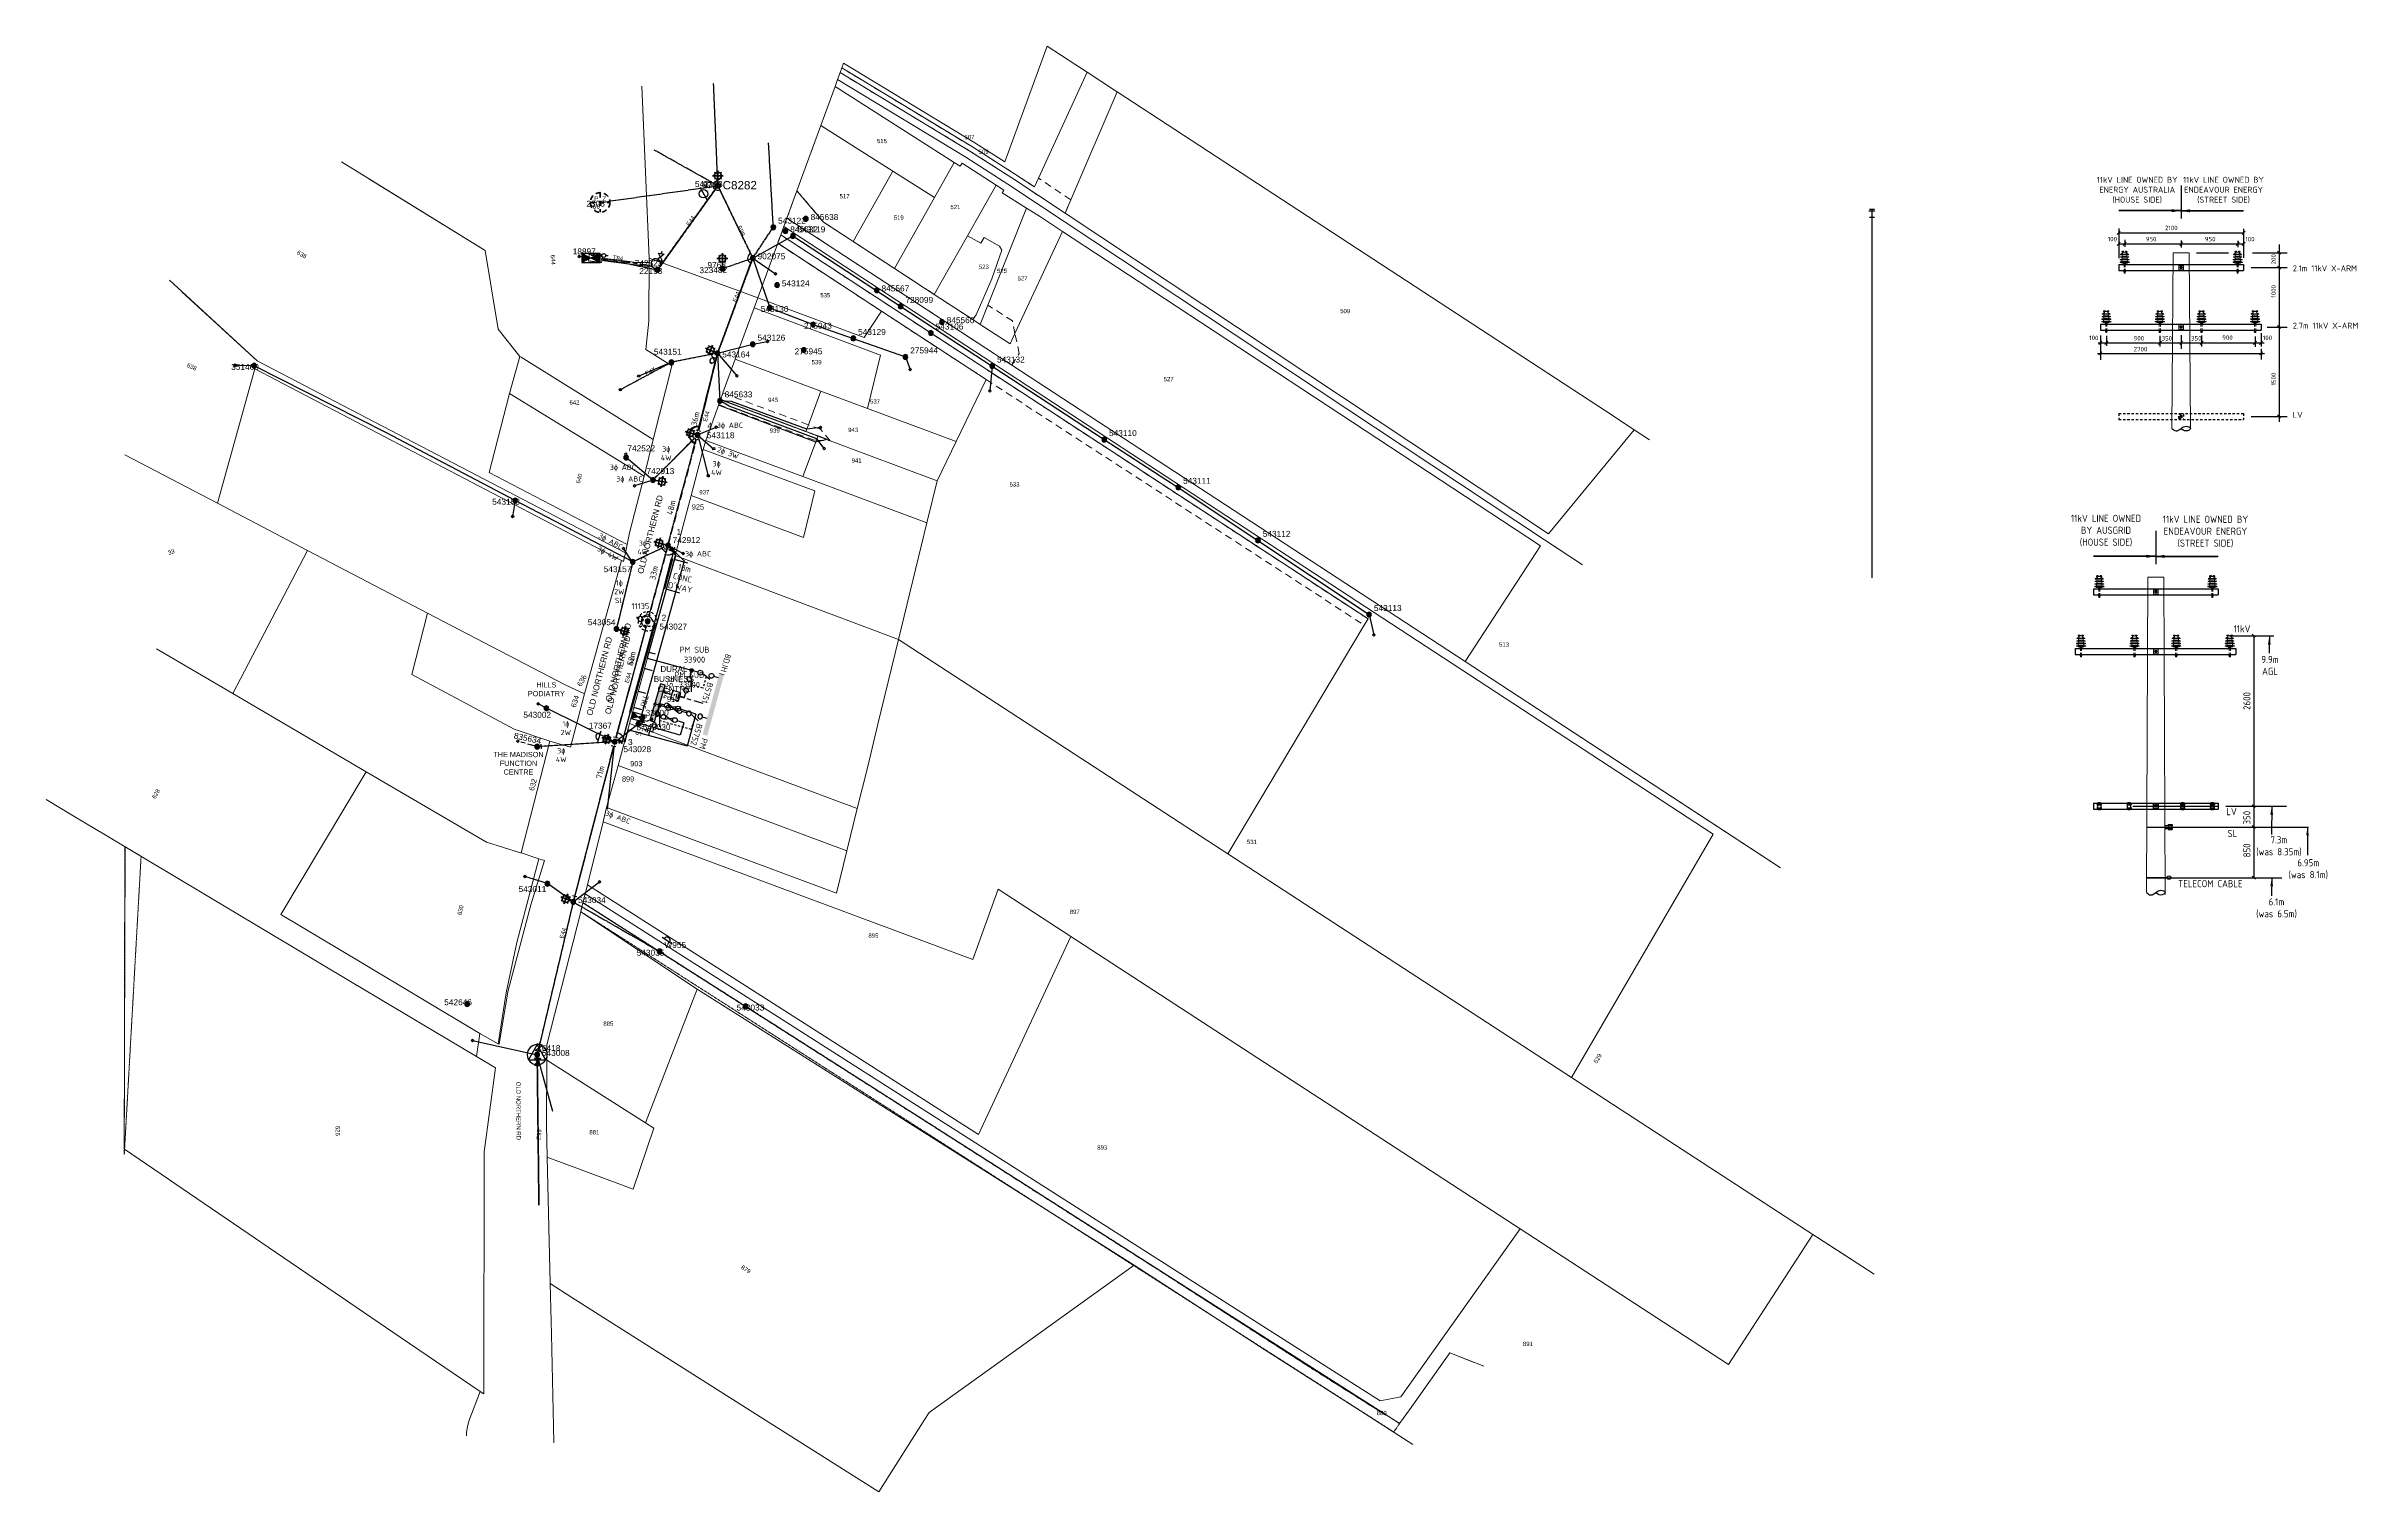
# Model space of a CAD drawing. Header units: metres. Extents: x 316970 to 317938, y 6270894 to 6271502.
import ezdxf
from ezdxf.enums import TextEntityAlignment as Align

# ---------------------------------------------------------------- set-up
doc = ezdxf.new("R2010")
doc.units = ezdxf.units.M
for name, pattern in [('Cable Exist OH', [1, 1, 0]), ('Cable Exist UG', [8.2, 4, -1.2, 1.8, -1.2]), ('Dash', [5, 3, -2]), ('DASHED', [0.75, 0.5, -0.25]), ('HIDDEN', [0.375, 0.25, -0.125]), ('HIDDEN2', [0.1875, 0.125, -0.0625]), ('IECLAUG', [3, 2, -1]), ('IECLCHAINA', [8.2, 4, -1.2, 1.8, -1.2]), ('IECLdasha', [5, 3, -2]), ('IECLDOTA', [1.8, 1, -0.8])]:
    doc.linetypes.add(name, pattern=pattern)
doc.layers.get('0').update_dxf_attribs({"color": 6})
for name, color, linetype, lineweight in [('Cadastre Buildings_SP_EXT', 9, 'Continuous', 5), ('Cadastre Easements_SP_EXT', 9, 'Continuous', 5), ('Cadastre Land Parcels_SP_EXT', 9, 'Continuous', 5), ('Cadastre Other Property_SP_EXT', 9, 'HIDDEN', 5), ('Cadastre Roads_SP_EXT', 9, 'Continuous', 5)]:
    doc.layers.add(name, color=color, linetype=linetype, lineweight=lineweight)
for name, color, linetype in [('Dressings', 7, 'Continuous'), ('Equip_LV_EXT', 7, 'Continuous'), ('Equip_SL_EXT', 7, 'Continuous'), ('Equip_SP_EXT', 7, 'Continuous'), ('Equip_SP_HV_EXT', 7, 'Continuous'), ('Equip_SP_LV_EXT', 7, 'Continuous'), ('Equip_SP_SL_EXT', 7, 'Continuous'), ('Mains_HV_EXT', 7, 'Continuous'), ('Mains_HV_NEW_U72', 2, 'Continuous'), ('Mains_LV_EXT', 7, 'Continuous'), ('Mains_LV_NEW', 2, 'Continuous'), ('Mains_LV_NEW_Hardwired', 2, 'Continuous'), ('Mains_LV_NEW_T84', 2, 'Continuous'), ('Mains_SL_EXT', 7, 'Continuous'), ('Mains_SL_NEW', 2, 'Continuous'), ('Mains_SL_NEW_Hardwired', 2, 'Continuous'), ('Notes', 7, 'Continuous'), ('Notes_HV_MISC', 7, 'Continuous'), ('Notes_LV_MISC', 7, 'Continuous'), ('Notes_SL_MISC', 7, 'Continuous'), ('Notes_SP_MISC', 7, 'Continuous'), ('OH_Details_SP_MISC', 7, 'Continuous'), ('Services_SP_EXT', 7, 'Continuous'), ('Sub_SP_EXT', 7, 'Continuous'), ('Sub_SP_TR_HV_LV_EXT', 7, 'Continuous'), ('SupportsOH_SP_EXT', 7, 'Continuous'), ('SupportsOH_SP_TR_HV_LV_SL_EXT', 7, 'Continuous'), ('Trench_SP_NEW', 2, 'Continuous'), ('UG_Details_SP_MISC', 7, 'Continuous')]:
    doc.layers.add(name, color=color, linetype=linetype)
doc.styles.add('HVSW_LABEL', font='arial.ttf')
doc.styles.add('iecARIAL', font='arial.ttf', dxfattribs={"height": 2})
doc.styles.add('iecISOCP', font='isocp.shx')
doc.styles.add('IESYMBOL1', font='isocp.shx')
doc.styles.add('POLE_LABEL', font='arial.ttf')
doc.styles.add('SLCP_LABEL', font='arial.ttf', dxfattribs={"height": 3.5})
doc.styles.get("Standard").update_dxf_attribs({"font": 'arial.ttf'})
doc.linetypes.add('IE Trench HV', pattern='A,7,-0.2,["/",Standard,S=3,R=0,X=0.6,Y=-1.4],-2.5', length=9.7)
doc.linetypes.add('IECLCABX1', pattern='A,7,-0.25,["x",Standard,S=2,R=0,X=0.2,Y=-0.8],-2.1', length=9.35)
doc.dimstyles.new('OHT1', dxfattribs={"dimtxt": 2.5, "dimasz": 2, "dimexe": 1.25, "dimexo": 0.625, "dimgap": 1, "dimtad": 1, "dimjust": 1, "dimlfac": 1000, "dimtxsty": 'iecISOCP', "dimblk1": 'Straight Terminator', "dimblk2": 'NONE', "dimsah": 1, "dimcen": 0, "dimse1": 1, "dimse2": 1, "dimadec": 0, "dimazin": 0, "dimtfac": 1, "dimtmove": 0, "dimatfit": 3, "dimfxl": 1, "dimarcsym": 0})
doc.dimstyles.new('OHT2', dxfattribs={"dimtxt": 2.5, "dimasz": 2, "dimexe": 1.25, "dimexo": 0.625, "dimgap": 1, "dimtad": 1, "dimjust": 1, "dimlfac": 1000, "dimtxsty": 'iecISOCP', "dimblk": 'Straight Terminator', "dimcen": 0, "dimse1": 1, "dimse2": 1, "dimadec": 0, "dimazin": 0, "dimtfac": 1, "dimtmove": 0, "dimatfit": 3, "dimfxl": 1, "dimarcsym": 0})

# ---------------------------------------------------------------- blocks, each defined once
blk = doc.blocks.new('SUB_POLE_EXT')
blk.add_wipeout([(0, 4.22), (0.42, 4.2), (0.83, 4.14), (1.21, 4.05), (1.62, 3.9), (1.99, 3.72), (2.35, 3.51), (2.68, 3.26), (2.99, 2.99), (3.28, 2.66), (3.52, 2.34), (3.76, 1.92), (3.9, 1.62), (4.04, 1.23), (4.18, 0.63), (4.22, 0), (4.18, -0.61), (4.06, -1.15), (3.9, -1.62), (3.58, -2.24), (3.22, -2.73), (2.97, -3.01), (2.68, -3.26), (2.36, -3.5), (2, -3.72), (1.64, -3.89), (1.25, -4.03), (0.82, -4.14), (0.42, -4.2), (0, -4.22), (-0.41, -4.2), (-0.8, -4.15), (-1.21, -4.05), (-1.62, -3.9), (-1.99, -3.73), (-2.35, -3.51), (-2.68, -3.26), (-2.96, -3.02), (-3.23, -2.72), (-3.51, -2.35), (-3.71, -2.01), (-3.91, -1.6), (-4.05, -1.21), (-4.16, -0.76), (-4.22, -0.14), (-4.21, 0.39), (-4.14, 0.83), (-4.03, 1.27), (-3.9, 1.63), (-3.71, 2.02), (-3.5, 2.37), (-3.28, 2.67), (-2.99, 2.99), (-2.68, 3.27), (-2.33, 3.52), (-1.98, 3.73), (-1.63, 3.9), (-1.2, 4.05), (-0.78, 4.15), (-0.4, 4.21)])
blk.add_line((2.16, 0.48), (2.16, 0.48, 0))
blk.add_lwpolyline([(-4.22, 0, 1), (4.22, 0, 1)], format="xyb", close=True)
blk.add_lwpolyline([(2.14, 0.52), (0, 4.22), (-3.66, -2.11), (3.66, -2.11)], close=True)
for tag, height, flags, p in [('STREET_CODE', 0.2, 9, (1.5, 0)), ('ASSET_NUM', 2.5, 8, (2, 2)), ('CONSTRUCTED_VOLTAGE', 0.2, 9, (1.5, -0.2)), ('OPERATING_VOLTAGE', 0.2, 9, (1.5, -0.6)), ('OPERATED_BY', 0.2, 9, (1.5, -0.8)), ('ORIENTATION', 0.2, 9, (1.5, -1.2)), ('OWNED_BY', 0.2, 9, (1.5, -1.4)), ('SECONDARY_VOLTAGE', 0.2, 9, (1.5, -1.6)), ('STATE', 0.2, 9, (1.5, -1.8)), ('SUBSTATION_TYPE', 0.2, 9, (1.5, -2)), ('STREETNAME', 0.2, 9, (1.5, -2.8)), ('SUBURB', 0.2, 9, (1.5, -3)), ('Z', 0.2, 1, (1.5, -3.4)), ('NO_PHASES', 0.2, 9, (1.5, -0.4)), ('MAINTAINED_BY', 0.2, 9, (1.5, -1)), ('USAGE', 0.2, 9, (1.5, -2.2)), ('LEGEND', 0.2, 9, (1.5, -2.4)), ('LOCATION', 0.2, 9, (1.5, -2.6)), ('NOTES', 0.2, 9, (1.5, -3.2))]:
    blk.add_attdef(tag, text='', height=height, dxfattribs=dict(flags=flags)).set_placement(p, align=Align.MIDDLE_LEFT)
blk = doc.blocks.new('SUB_PADMOUNT_EXT')
for points in [[(0, 0), (-3.84, 1.92), (-3.84, -1.92)], [(0, 0), (3.84, 1.92), (3.84, -1.92)]]:
    blk.add_hatch(color=256).paths.add_polyline_path(points)
for p, q in [((3.84, 1.92), (-3.84, -1.92)), ((-3.84, 1.92), (3.84, -1.92))]:
    blk.add_line(p, q)
blk.add_lwpolyline([(-3.84, -1.92), (3.84, -1.92), (3.84, 1.92), (-3.84, 1.92)], close=True)
for tag, height, flags, p in [('STREET_CODE', 0.2, 9, (1.5, 0)), ('ASSET_NUM', 2.5, 8, (2, 2)), ('CONSTRUCTED_VOLTAGE', 0.2, 9, (1.5, -0.2)), ('OPERATING_VOLTAGE', 0.2, 9, (1.5, -0.6)), ('ORIENTATION', 0.2, 9, (1.5, -0.8)), ('OWNED_BY', 0.2, 9, (1.5, -1)), ('OPERATED_BY', 0.2, 9, (1.5, -1.2)), ('SECONDARY_VOLTAGE', 0.2, 9, (1.5, -1.6)), ('STATE', 0.2, 9, (1.5, -1.8)), ('SUBSTATION_TYPE', 0.2, 9, (1.5, -2.2)), ('STREETNAME', 0.2, 9, (1.5, -3)), ('SUBURB', 0.2, 9, (1.5, -3.2)), ('Z', 0.2, 1, (1.5, -3.6)), ('NO_PHASES', 0.2, 9, (1.5, -0.4)), ('MAINTAINED_BY', 0.2, 9, (1.5, -1.4)), ('PARENT', 0.2, 9, (1.5, -2)), ('USAGE', 0.2, 9, (1.5, -2.4)), ('LEGEND', 0.2, 9, (1.5, -2.6)), ('LOCATION', 0.2, 9, (1.5, -2.8)), ('NOTES', 0.2, 9, (1.5, -3.4))]:
    blk.add_attdef(tag, text='', height=height, dxfattribs=dict(flags=flags)).set_placement(p, align=Align.MIDDLE_LEFT)
blk = doc.blocks.new('*U139')
for p, q in [((2.11, 0.14), (1.61, 0.14)), ((4.07, 0.11), (4.57, 0.11)), ((2.1, -0.19), (1.61, -0.19)), ((4.07, -0.22), (4.57, -0.23))]:
    blk.add_line(p, q)
blk.add_lwpolyline([(2.09, -0.03, 1), (4.08, -0.05, 1)], format="xyb", close=True)
at = {"flags": 9}
for tag, p in [('ACTUAL_STATUS', (0, 0)), ('CONSTRUCTED_VOLTAGE', (0, -0.2)), ('OPERATING_VOLTAGE', (0, -0.6)), ('ORIENTATION', (0, -0.8)), ('OWNED_BY', (0, -1)), ('STATE', (0, -1.2)), ('SWITCH_TYPE', (0, -1.4)), ('NO_PHASES', (0, -0.4)), ('USAGE', (0, -1.6)), ('LEGEND', (0, -1.8)), ('NOTES', (0, -2))]:
    blk.add_attdef(tag, text='', height=0.2, dxfattribs=at).set_placement(p, align=Align.MIDDLE_LEFT)
at = {"flags": 1}
blk.add_attdef('Z', (0, 0), '', height=0.2, dxfattribs=at)
blk = doc.blocks.new('LV_OH_LINKS_OPEN_EXT')
for p, q in [((-0.17, 4.97), (-0.17, 5.46)), ((-0.17, 3), (-0.17, 2.5)), ((0.17, 4.97), (0.17, 5.46)), ((0.17, 3), (0.17, 2.5))]:
    blk.add_line(p, q)
blk.add_lwpolyline([(0, 2.99, 1), (0, 4.98, 1)], format="xyb", close=True)
at = {"flags": 9}
for tag, p in [('ACTUAL_STATUS', (0, 0)), ('CONSTRUCTED_VOLTAGE', (0, -0.2)), ('OPERATING_VOLTAGE', (0, -0.6)), ('ORIENTATION', (0, -0.8)), ('OWNED_BY', (0, -1)), ('STATE', (0, -1.2)), ('SWITCH_TYPE', (0, -1.4)), ('NO_PHASES', (0, -0.4)), ('USAGE', (0, -1.6)), ('LEGEND', (0, -1.8)), ('NOTES', (0, -2))]:
    blk.add_attdef(tag, text='', height=0.2, dxfattribs=at).set_placement(p, align=Align.MIDDLE_LEFT)
at = {"flags": 1}
blk.add_attdef('Z', (0, 0), '', height=0.2, dxfattribs=at)
blk = doc.blocks.new('LV_OH_LINKS_DISTFUSE_EXT')
for p, q in [((0, 0), (0.96, 0)), ((3.84, 0), (4.8, 0))]:
    blk.add_line(p, q)
blk.add_lwpolyline([(3.84, -1.2), (3.84, 1.2), (0.96, -1.2), (0.96, 1.2)], close=True)
at = {"flags": 9}
for tag, p in [('ACTUAL_STATUS', (0, 0)), ('CONSTRUCTED_VOLTAGE', (0, -0.2)), ('OPERATING_VOLTAGE', (0, -0.6)), ('ORIENTATION', (0, -0.8)), ('OWNED_BY', (0, -1)), ('STATE', (0, -1.2)), ('SWITCH_TYPE', (0, -1.4)), ('NO_PHASES', (0, -0.4)), ('USAGE', (0, -1.6)), ('NOTES', (0, -1.8))]:
    blk.add_attdef(tag, text='', height=0.2, dxfattribs=at).set_placement(p, align=Align.MIDDLE_LEFT)
at = {"flags": 1}
blk.add_attdef('Z', (0, 0), '', height=0.2, dxfattribs=at)
blk = doc.blocks.new('*U136')
at = {"lineweight": 40}
for p, q in [((-1.03, 0.41), (-5.21, 2.07)), ((-5.01, 0.42), (-4.49, 0.65)), ((-3.95, -0.85), (-2.29, 3.33)), ((-3.93, 3.13), (-3.71, 2.62)), ((-1.22, 2.06), (-1.74, 1.83)), ((0, 0), (-1.73, 0.69)), ((-2.3, -0.66), (-2.52, -0.14))]:
    blk.add_line(p, q, dxfattribs=at)
blk.add_circle((-3.12, 1.24), 1.5, dxfattribs=at)
at = {"style": 'iecARIAL', "flags": 8}
blk.add_attdef('ASSET_NUM', (1.5, 1.5), '', height=2.5, dxfattribs=at)
for tag, p, height, flags in [('OPERATING_VOLTAGE', (0.98, -1.65), 0.2, 9), ('ORIENTATION', (0.98, -1.85), 0.2, 9), ('OWNED_BY', (0.98, -2.05), 0.2, 9), ('STATE', (0.98, -2.25), 0.2, 9), ('STREETNAME', (0.98, -9.25), 0.2, 9), ('SUBURB', (0.98, -9.45), 0.2, 1), ('CONSTRUCTED_VOLTAGE', (0.98, -0.65), 0.2, 9), ('CONTROL_TYPE', (0.98, -0.85), 0.2, 9), ('LANTERN_PURPOSE', (0.98, -1.05), 0.2, 9), ('LANTERN_TYPE', (0.98, -1.25), 0.2, 9), ('NO_PHASES', (0.98, -1.45), 0.2, 9), ('USAGE', (0.98, -2.45), 0.2, 9), ('CEXIST', (0.98, -2.65), 0.2, 9), ('CNEW', (0.98, -2.85), 0.2, 9), ('CNUMBER', (0.98, -3.05), 0.2, 9), ('CREMOVE', (0.98, -3.25), 0.2, 9), ('CREPLACE', (0.98, -3.45), 0.2, 9), ('LKINGHEIGHT', (0.98, -3.65), 0.2, 9), ('LBRACKET', (0.98, -3.85), 0.2, 9), ('LBRACKETVOCAB', (0.98, -4.05), 0.2, 9), ('LCATEGORY', (0.98, -4.25), 0.2, 9), ('LCHARGE1', (0.98, -4.45), 0.2, 9), ('LCHARGE1PERCENT', (0.98, -4.65), 0.2, 9), ('LCHARGE2', (0.98, -4.85), 0.2, 9), ('LCHARGE2PERCENT', (0.98, -5.05), 0.2, 9), ('LCHARGE3', (0.98, -5.25), 0.2, 9), ('LCHARGE3PERCENT', (0.98, -5.45), 0.2, 9), ('LEXIST', (0.98, -5.65), 0.2, 9), ('LLAMP', (0.98, -5.85), 0.2, 9), ('LLAMPVOCAB', (0.98, -6.05), 0.2, 9), ('LMAST', (0.98, -6.25), 0.2, 9), ('LMASTVOCAB', (0.98, -6.45), 0.2, 9), ('LNEW', (0.98, -6.65), 0.2, 9), ('LANTNUMBER', (0.98, -6.85), 0.2, 9), ('LOUTREACH', (0.98, -7.25), 0.2, 9), ('LOUTREACHVOCAB', (0.98, -7.45), 0.2, 9), ('LRATECODE', (0.98, -7.65), 0.2, 9), ('LREMOVE', (0.98, -7.85), 0.2, 9), ('LREPLACE', (0.98, -8.05), 0.2, 9), ('LTYPE', (0.98, -8.25), 0.2, 9), ('LTYPEVOCAB', (0.98, -8.45), 0.2, 9), ('LEGEND', (0.98, -8.65), 0.2, 9), ('LOCATION', (0.98, -8.85), 0.2, 9), ('NOTES', (0.98, -9.05), 0.2, 9), ('LNUMBER', (2.18, -3.25), 2.5, 8)]:
    blk.add_attdef(tag, p, '', height=height, dxfattribs=dict(flags=flags))
blk = doc.blocks.new('*U132')
at = {"lineweight": 40}
for p, q in [((-1.15, 0.38), (-5.43, 1.79)), ((-5.13, 0.15), (-4.63, 0.41)), ((-4.22, 2.92), (-3.97, 2.42)), ((-3.99, -1.05), (-2.59, 3.22)), ((-1.45, 2.01), (-1.95, 1.76)), ((0, 0), (-1.87, 0.62)), ((-2.36, -0.76), (-2.61, -0.26))]:
    blk.add_line(p, q, dxfattribs=at)
blk.add_circle((-3.29, 1.08), 1.5, dxfattribs=at)
at = {"style": 'iecARIAL', "flags": 8}
blk.add_attdef('ASSET_NUM', (1.5, 1.5), '', height=2.5, dxfattribs=at)
for tag, p, height, flags in [('OPERATING_VOLTAGE', (0.98, -1.65), 0.2, 9), ('ORIENTATION', (0.98, -1.85), 0.2, 9), ('OWNED_BY', (0.98, -2.05), 0.2, 9), ('STATE', (0.98, -2.25), 0.2, 9), ('STREETNAME', (0.98, -9.25), 0.2, 9), ('SUBURB', (0.98, -9.45), 0.2, 1), ('CONSTRUCTED_VOLTAGE', (0.98, -0.65), 0.2, 9), ('CONTROL_TYPE', (0.98, -0.85), 0.2, 9), ('LANTERN_PURPOSE', (0.98, -1.05), 0.2, 9), ('LANTERN_TYPE', (0.98, -1.25), 0.2, 9), ('NO_PHASES', (0.98, -1.45), 0.2, 9), ('USAGE', (0.98, -2.45), 0.2, 9), ('CEXIST', (0.98, -2.65), 0.2, 9), ('CNEW', (0.98, -2.85), 0.2, 9), ('CNUMBER', (0.98, -3.05), 0.2, 9), ('CREMOVE', (0.98, -3.25), 0.2, 9), ('CREPLACE', (0.98, -3.45), 0.2, 9), ('LKINGHEIGHT', (0.98, -3.65), 0.2, 9), ('LBRACKET', (0.98, -3.85), 0.2, 9), ('LBRACKETVOCAB', (0.98, -4.05), 0.2, 9), ('LCATEGORY', (0.98, -4.25), 0.2, 9), ('LCHARGE1', (0.98, -4.45), 0.2, 9), ('LCHARGE1PERCENT', (0.98, -4.65), 0.2, 9), ('LCHARGE2', (0.98, -4.85), 0.2, 9), ('LCHARGE2PERCENT', (0.98, -5.05), 0.2, 9), ('LCHARGE3', (0.98, -5.25), 0.2, 9), ('LCHARGE3PERCENT', (0.98, -5.45), 0.2, 9), ('LEXIST', (0.98, -5.65), 0.2, 9), ('LLAMP', (0.98, -5.85), 0.2, 9), ('LLAMPVOCAB', (0.98, -6.05), 0.2, 9), ('LMAST', (0.98, -6.25), 0.2, 9), ('LMASTVOCAB', (0.98, -6.45), 0.2, 9), ('LNEW', (0.98, -6.65), 0.2, 9), ('LANTNUMBER', (0.98, -6.85), 0.2, 9), ('LOUTREACH', (0.98, -7.25), 0.2, 9), ('LOUTREACHVOCAB', (0.98, -7.45), 0.2, 9), ('LRATECODE', (0.98, -7.65), 0.2, 9), ('LREMOVE', (0.98, -7.85), 0.2, 9), ('LREPLACE', (0.98, -8.05), 0.2, 9), ('LTYPE', (0.98, -8.25), 0.2, 9), ('LTYPEVOCAB', (0.98, -8.45), 0.2, 9), ('LEGEND', (0.98, -8.65), 0.2, 9), ('LOCATION', (0.98, -8.85), 0.2, 9), ('NOTES', (0.98, -9.05), 0.2, 9), ('LNUMBER', (2.18, -3.25), 2.5, 8)]:
    blk.add_attdef(tag, p, '', height=height, dxfattribs=dict(flags=flags))
blk = doc.blocks.new('*U130')
at = {"lineweight": 40}
for p, q in [((-1.58, 0.43), (-5.93, 1.59)), ((-5.54, -0.02), (-5.06, 0.26)), ((-4.79, 2.8), (-4.51, 2.31)), ((-4.34, -1.16), (-3.17, 3.18)), ((-1.97, 2.04), (-2.46, 1.76)), ((0, 0), (-2.31, 0.62)), ((-2.73, -0.78), (-3.01, -0.29))]:
    blk.add_line(p, q, dxfattribs=at)
blk.add_circle((-3.76, 1.01), 1.5, dxfattribs=at)
at = {"style": 'iecARIAL', "flags": 8}
blk.add_attdef('ASSET_NUM', (1.5, 1.5), '', height=2.5, dxfattribs=at)
for tag, p, height, flags in [('OPERATING_VOLTAGE', (0.98, -1.65), 0.2, 9), ('ORIENTATION', (0.98, -1.85), 0.2, 9), ('OWNED_BY', (0.98, -2.05), 0.2, 9), ('STATE', (0.98, -2.25), 0.2, 9), ('STREETNAME', (0.98, -9.25), 0.2, 9), ('SUBURB', (0.98, -9.45), 0.2, 1), ('CONSTRUCTED_VOLTAGE', (0.98, -0.65), 0.2, 9), ('CONTROL_TYPE', (0.98, -0.85), 0.2, 9), ('LANTERN_PURPOSE', (0.98, -1.05), 0.2, 9), ('LANTERN_TYPE', (0.98, -1.25), 0.2, 9), ('NO_PHASES', (0.98, -1.45), 0.2, 9), ('USAGE', (0.98, -2.45), 0.2, 9), ('CEXIST', (0.98, -2.65), 0.2, 9), ('CNEW', (0.98, -2.85), 0.2, 9), ('CNUMBER', (0.98, -3.05), 0.2, 9), ('CREMOVE', (0.98, -3.25), 0.2, 9), ('CREPLACE', (0.98, -3.45), 0.2, 9), ('LKINGHEIGHT', (0.98, -3.65), 0.2, 9), ('LBRACKET', (0.98, -3.85), 0.2, 9), ('LBRACKETVOCAB', (0.98, -4.05), 0.2, 9), ('LCATEGORY', (0.98, -4.25), 0.2, 9), ('LCHARGE1', (0.98, -4.45), 0.2, 9), ('LCHARGE1PERCENT', (0.98, -4.65), 0.2, 9), ('LCHARGE2', (0.98, -4.85), 0.2, 9), ('LCHARGE2PERCENT', (0.98, -5.05), 0.2, 9), ('LCHARGE3', (0.98, -5.25), 0.2, 9), ('LCHARGE3PERCENT', (0.98, -5.45), 0.2, 9), ('LEXIST', (0.98, -5.65), 0.2, 9), ('LLAMP', (0.98, -5.85), 0.2, 9), ('LLAMPVOCAB', (0.98, -6.05), 0.2, 9), ('LMAST', (0.98, -6.25), 0.2, 9), ('LMASTVOCAB', (0.98, -6.45), 0.2, 9), ('LNEW', (0.98, -6.65), 0.2, 9), ('LANTNUMBER', (0.98, -6.85), 0.2, 9), ('LOUTREACH', (0.98, -7.25), 0.2, 9), ('LOUTREACHVOCAB', (0.98, -7.45), 0.2, 9), ('LRATECODE', (0.98, -7.65), 0.2, 9), ('LREMOVE', (0.98, -7.85), 0.2, 9), ('LREPLACE', (0.98, -8.05), 0.2, 9), ('LTYPE', (0.98, -8.25), 0.2, 9), ('LTYPEVOCAB', (0.98, -8.45), 0.2, 9), ('LEGEND', (0.98, -8.65), 0.2, 9), ('LOCATION', (0.98, -8.85), 0.2, 9), ('NOTES', (0.98, -9.05), 0.2, 9), ('LNUMBER', (2.18, -3.25), 2.5, 8)]:
    blk.add_attdef(tag, p, '', height=height, dxfattribs=dict(flags=flags))
blk = doc.blocks.new('*U135')
at = {"lineweight": 40}
for p, q in [((-0.84, 0.25), (-5.15, 1.52)), ((-4.81, -0.1), (-4.31, 0.17)), ((-3.98, 2.7), (-3.71, 2.2)), ((-3.63, -1.27), (-2.36, 3.04)), ((-1.18, 1.87), (-1.68, 1.6)), ((0, 0), (-1.56, 0.46)), ((-2.01, -0.93), (-2.28, -0.43))]:
    blk.add_line(p, q, dxfattribs=at)
blk.add_circle((-3, 0.89), 1.5, dxfattribs=at)
at = {"style": 'iecARIAL', "flags": 8}
blk.add_attdef('ASSET_NUM', (1.5, 1.5), '', height=2.5, dxfattribs=at)
for tag, p, height, flags in [('OPERATING_VOLTAGE', (0.98, -1.65), 0.2, 9), ('ORIENTATION', (0.98, -1.85), 0.2, 9), ('OWNED_BY', (0.98, -2.05), 0.2, 9), ('STATE', (0.98, -2.25), 0.2, 9), ('STREETNAME', (0.98, -9.25), 0.2, 9), ('SUBURB', (0.98, -9.45), 0.2, 1), ('CONSTRUCTED_VOLTAGE', (0.98, -0.65), 0.2, 9), ('CONTROL_TYPE', (0.98, -0.85), 0.2, 9), ('LANTERN_PURPOSE', (0.98, -1.05), 0.2, 9), ('LANTERN_TYPE', (0.98, -1.25), 0.2, 9), ('NO_PHASES', (0.98, -1.45), 0.2, 9), ('USAGE', (0.98, -2.45), 0.2, 9), ('CEXIST', (0.98, -2.65), 0.2, 9), ('CNEW', (0.98, -2.85), 0.2, 9), ('CNUMBER', (0.98, -3.05), 0.2, 9), ('CREMOVE', (0.98, -3.25), 0.2, 9), ('CREPLACE', (0.98, -3.45), 0.2, 9), ('LKINGHEIGHT', (0.98, -3.65), 0.2, 9), ('LBRACKET', (0.98, -3.85), 0.2, 9), ('LBRACKETVOCAB', (0.98, -4.05), 0.2, 9), ('LCATEGORY', (0.98, -4.25), 0.2, 9), ('LCHARGE1', (0.98, -4.45), 0.2, 9), ('LCHARGE1PERCENT', (0.98, -4.65), 0.2, 9), ('LCHARGE2', (0.98, -4.85), 0.2, 9), ('LCHARGE2PERCENT', (0.98, -5.05), 0.2, 9), ('LCHARGE3', (0.98, -5.25), 0.2, 9), ('LCHARGE3PERCENT', (0.98, -5.45), 0.2, 9), ('LEXIST', (0.98, -5.65), 0.2, 9), ('LLAMP', (0.98, -5.85), 0.2, 9), ('LLAMPVOCAB', (0.98, -6.05), 0.2, 9), ('LMAST', (0.98, -6.25), 0.2, 9), ('LMASTVOCAB', (0.98, -6.45), 0.2, 9), ('LNEW', (0.98, -6.65), 0.2, 9), ('LANTNUMBER', (0.98, -6.85), 0.2, 9), ('LOUTREACH', (0.98, -7.25), 0.2, 9), ('LOUTREACHVOCAB', (0.98, -7.45), 0.2, 9), ('LRATECODE', (0.98, -7.65), 0.2, 9), ('LREMOVE', (0.98, -7.85), 0.2, 9), ('LREPLACE', (0.98, -8.05), 0.2, 9), ('LTYPE', (0.98, -8.25), 0.2, 9), ('LTYPEVOCAB', (0.98, -8.45), 0.2, 9), ('LEGEND', (0.98, -8.65), 0.2, 9), ('LOCATION', (0.98, -8.85), 0.2, 9), ('NOTES', (0.98, -9.05), 0.2, 9), ('LNUMBER', (2.18, -3.25), 2.5, 8)]:
    blk.add_attdef(tag, p, '', height=height, dxfattribs=dict(flags=flags))
blk = doc.blocks.new('*U131')
at = {"lineweight": 40}
for p, q in [((0, 0), (1.93, -0.59)), ((2.39, 0.8), (2.65, 0.3)), ((4.02, 1.13), (2.71, -3.17)), ((1.21, -0.37), (5.51, -1.68)), ((1.54, -1.99), (2.04, -1.73)), ((4.33, -2.84), (4.07, -2.34)), ((5.18, -0.05), (4.68, -0.32))]:
    blk.add_line(p, q, dxfattribs=at)
blk.add_circle((3.36, -1.02), 1.5, dxfattribs=at)
at = {"style": 'iecARIAL', "flags": 8}
blk.add_attdef('ASSET_NUM', (1.5, 1.5), '', height=2.5, dxfattribs=at)
for tag, p, height, flags in [('OPERATING_VOLTAGE', (0.98, -1.65), 0.2, 9), ('ORIENTATION', (0.98, -1.85), 0.2, 9), ('OWNED_BY', (0.98, -2.05), 0.2, 9), ('STATE', (0.98, -2.25), 0.2, 9), ('STREETNAME', (0.98, -9.25), 0.2, 9), ('SUBURB', (0.98, -9.45), 0.2, 1), ('CONSTRUCTED_VOLTAGE', (0.98, -0.65), 0.2, 9), ('CONTROL_TYPE', (0.98, -0.85), 0.2, 9), ('LANTERN_PURPOSE', (0.98, -1.05), 0.2, 9), ('LANTERN_TYPE', (0.98, -1.25), 0.2, 9), ('NO_PHASES', (0.98, -1.45), 0.2, 9), ('USAGE', (0.98, -2.45), 0.2, 9), ('CEXIST', (0.98, -2.65), 0.2, 9), ('CNEW', (0.98, -2.85), 0.2, 9), ('CNUMBER', (0.98, -3.05), 0.2, 9), ('CREMOVE', (0.98, -3.25), 0.2, 9), ('CREPLACE', (0.98, -3.45), 0.2, 9), ('LKINGHEIGHT', (0.98, -3.65), 0.2, 9), ('LBRACKET', (0.98, -3.85), 0.2, 9), ('LBRACKETVOCAB', (0.98, -4.05), 0.2, 9), ('LCATEGORY', (0.98, -4.25), 0.2, 9), ('LCHARGE1', (0.98, -4.45), 0.2, 9), ('LCHARGE1PERCENT', (0.98, -4.65), 0.2, 9), ('LCHARGE2', (0.98, -4.85), 0.2, 9), ('LCHARGE2PERCENT', (0.98, -5.05), 0.2, 9), ('LCHARGE3', (0.98, -5.25), 0.2, 9), ('LCHARGE3PERCENT', (0.98, -5.45), 0.2, 9), ('LEXIST', (0.98, -5.65), 0.2, 9), ('LLAMP', (0.98, -5.85), 0.2, 9), ('LLAMPVOCAB', (0.98, -6.05), 0.2, 9), ('LMAST', (0.98, -6.25), 0.2, 9), ('LMASTVOCAB', (0.98, -6.45), 0.2, 9), ('LNEW', (0.98, -6.65), 0.2, 9), ('LANTNUMBER', (0.98, -6.85), 0.2, 9), ('LOUTREACH', (0.98, -7.25), 0.2, 9), ('LOUTREACHVOCAB', (0.98, -7.45), 0.2, 9), ('LRATECODE', (0.98, -7.65), 0.2, 9), ('LREMOVE', (0.98, -7.85), 0.2, 9), ('LREPLACE', (0.98, -8.05), 0.2, 9), ('LTYPE', (0.98, -8.25), 0.2, 9), ('LTYPEVOCAB', (0.98, -8.45), 0.2, 9), ('LEGEND', (0.98, -8.65), 0.2, 9), ('LOCATION', (0.98, -8.85), 0.2, 9), ('NOTES', (0.98, -9.05), 0.2, 9), ('LNUMBER', (2.18, -3.25), 2.5, 8)]:
    blk.add_attdef(tag, p, '', height=height, dxfattribs=dict(flags=flags))
blk = doc.blocks.new('SL_LANTERN_EXT')
at = {"lineweight": 40}
for p, q in [((-2.25, 4.22), (2.25, 4.22)), ((-1.46, 5.68), (-1.06, 5.28)), ((-1.46, 2.76), (-1.06, 3.16)), ((0, 1.97), (0, 6.47)), ((0, 0), (0, 2.72)), ((1.46, 5.68), (1.06, 5.28)), ((1.46, 2.76), (1.06, 3.16))]:
    blk.add_line(p, q, dxfattribs=at)
blk.add_circle((0, 4.22), 1.5, dxfattribs=at)
at = {"style": 'iecARIAL', "flags": 8}
blk.add_attdef('ASSET_NUM', (1.5, 1.5), '', height=2.5, dxfattribs=at)
for tag, p, height, flags in [('OPERATING_VOLTAGE', (0.98, -1.65), 0.2, 9), ('ORIENTATION', (0.98, -1.85), 0.2, 9), ('OWNED_BY', (0.98, -2.05), 0.2, 9), ('STATE', (0.98, -2.25), 0.2, 9), ('STREETNAME', (0.98, -9.25), 0.2, 9), ('SUBURB', (0.98, -9.45), 0.2, 1), ('CONSTRUCTED_VOLTAGE', (0.98, -0.65), 0.2, 9), ('CONTROL_TYPE', (0.98, -0.85), 0.2, 9), ('LANTERN_PURPOSE', (0.98, -1.05), 0.2, 9), ('LANTERN_TYPE', (0.98, -1.25), 0.2, 9), ('NO_PHASES', (0.98, -1.45), 0.2, 9), ('USAGE', (0.98, -2.45), 0.2, 9), ('CEXIST', (0.98, -2.65), 0.2, 9), ('CNEW', (0.98, -2.85), 0.2, 9), ('CNUMBER', (0.98, -3.05), 0.2, 9), ('CREMOVE', (0.98, -3.25), 0.2, 9), ('CREPLACE', (0.98, -3.45), 0.2, 9), ('LKINGHEIGHT', (0.98, -3.65), 0.2, 9), ('LBRACKET', (0.98, -3.85), 0.2, 9), ('LBRACKETVOCAB', (0.98, -4.05), 0.2, 9), ('LCATEGORY', (0.98, -4.25), 0.2, 9), ('LCHARGE1', (0.98, -4.45), 0.2, 9), ('LCHARGE1PERCENT', (0.98, -4.65), 0.2, 9), ('LCHARGE2', (0.98, -4.85), 0.2, 9), ('LCHARGE2PERCENT', (0.98, -5.05), 0.2, 9), ('LCHARGE3', (0.98, -5.25), 0.2, 9), ('LCHARGE3PERCENT', (0.98, -5.45), 0.2, 9), ('LEXIST', (0.98, -5.65), 0.2, 9), ('LLAMP', (0.98, -5.85), 0.2, 9), ('LLAMPVOCAB', (0.98, -6.05), 0.2, 9), ('LMAST', (0.98, -6.25), 0.2, 9), ('LMASTVOCAB', (0.98, -6.45), 0.2, 9), ('LNEW', (0.98, -6.65), 0.2, 9), ('LANTNUMBER', (0.98, -6.85), 0.2, 9), ('LOUTREACH', (0.98, -7.25), 0.2, 9), ('LOUTREACHVOCAB', (0.98, -7.45), 0.2, 9), ('LRATECODE', (0.98, -7.65), 0.2, 9), ('LREMOVE', (0.98, -7.85), 0.2, 9), ('LREPLACE', (0.98, -8.05), 0.2, 9), ('LTYPE', (0.98, -8.25), 0.2, 9), ('LTYPEVOCAB', (0.98, -8.45), 0.2, 9), ('LEGEND', (0.98, -8.65), 0.2, 9), ('LOCATION', (0.98, -8.85), 0.2, 9), ('NOTES', (0.98, -9.05), 0.2, 9), ('LNUMBER', (2.18, -3.25), 2.5, 8)]:
    blk.add_attdef(tag, p, '', height=height, dxfattribs=dict(flags=flags))
blk = doc.blocks.new('*U138')
at = {"lineweight": 40}
for p, q in [((-0.88, 0.38), (-5.01, 2.18)), ((-4.86, 0.53), (-4.34, 0.73)), ((-3.84, -0.78), (-2.04, 3.34)), ((-3.7, 3.2), (-3.49, 2.68)), ((0, 0), (-1.57, 0.68)), ((-1.02, 2.04), (-1.55, 1.83)), ((-2.19, -0.64), (-2.39, -0.11))]:
    blk.add_line(p, q, dxfattribs=at)
blk.add_circle((-2.94, 1.28), 1.5, dxfattribs=at)
at = {"style": 'iecARIAL', "flags": 8}
blk.add_attdef('ASSET_NUM', (1.5, 1.5), '', height=2.5, dxfattribs=at)
for tag, p, height, flags in [('OPERATING_VOLTAGE', (0.98, -1.65), 0.2, 9), ('ORIENTATION', (0.98, -1.85), 0.2, 9), ('OWNED_BY', (0.98, -2.05), 0.2, 9), ('STATE', (0.98, -2.25), 0.2, 9), ('STREETNAME', (0.98, -9.25), 0.2, 9), ('SUBURB', (0.98, -9.45), 0.2, 1), ('CONSTRUCTED_VOLTAGE', (0.98, -0.65), 0.2, 9), ('CONTROL_TYPE', (0.98, -0.85), 0.2, 9), ('LANTERN_PURPOSE', (0.98, -1.05), 0.2, 9), ('LANTERN_TYPE', (0.98, -1.25), 0.2, 9), ('NO_PHASES', (0.98, -1.45), 0.2, 9), ('USAGE', (0.98, -2.45), 0.2, 9), ('CEXIST', (0.98, -2.65), 0.2, 9), ('CNEW', (0.98, -2.85), 0.2, 9), ('CNUMBER', (0.98, -3.05), 0.2, 9), ('CREMOVE', (0.98, -3.25), 0.2, 9), ('CREPLACE', (0.98, -3.45), 0.2, 9), ('LKINGHEIGHT', (0.98, -3.65), 0.2, 9), ('LBRACKET', (0.98, -3.85), 0.2, 9), ('LBRACKETVOCAB', (0.98, -4.05), 0.2, 9), ('LCATEGORY', (0.98, -4.25), 0.2, 9), ('LCHARGE1', (0.98, -4.45), 0.2, 9), ('LCHARGE1PERCENT', (0.98, -4.65), 0.2, 9), ('LCHARGE2', (0.98, -4.85), 0.2, 9), ('LCHARGE2PERCENT', (0.98, -5.05), 0.2, 9), ('LCHARGE3', (0.98, -5.25), 0.2, 9), ('LCHARGE3PERCENT', (0.98, -5.45), 0.2, 9), ('LEXIST', (0.98, -5.65), 0.2, 9), ('LLAMP', (0.98, -5.85), 0.2, 9), ('LLAMPVOCAB', (0.98, -6.05), 0.2, 9), ('LMAST', (0.98, -6.25), 0.2, 9), ('LMASTVOCAB', (0.98, -6.45), 0.2, 9), ('LNEW', (0.98, -6.65), 0.2, 9), ('LANTNUMBER', (0.98, -6.85), 0.2, 9), ('LOUTREACH', (0.98, -7.25), 0.2, 9), ('LOUTREACHVOCAB', (0.98, -7.45), 0.2, 9), ('LRATECODE', (0.98, -7.65), 0.2, 9), ('LREMOVE', (0.98, -7.85), 0.2, 9), ('LREPLACE', (0.98, -8.05), 0.2, 9), ('LTYPE', (0.98, -8.25), 0.2, 9), ('LTYPEVOCAB', (0.98, -8.45), 0.2, 9), ('LEGEND', (0.98, -8.65), 0.2, 9), ('LOCATION', (0.98, -8.85), 0.2, 9), ('NOTES', (0.98, -9.05), 0.2, 9), ('LNUMBER', (2.18, -3.25), 2.5, 8)]:
    blk.add_attdef(tag, p, '', height=height, dxfattribs=dict(flags=flags))
blk = doc.blocks.new('CCP_EXT')
blk.add_wipeout([(0, 0.57), (0.57, 0), (0, -0.57), (-0.57, 0)])
blk.add_lwpolyline([(-0.57, 0), (0, 0.57), (0.57, 0), (0, -0.57), (-0.57, 0)])
at = {"flags": 1}
blk.add_attdef('Z', (0, 0), '', height=0.2, dxfattribs=at)
at = {"flags": 9}
for tag, p in [('CCP_TYPE', (0, 0)), ('CONSTRUCTED_VOLTAGE', (0, -0.2)), ('OPERATING_VOLTAGE', (0, -0.6)), ('ORIENTATION', (0, -0.8)), ('OWNED_BY', (0, -1)), ('STATE', (0, -1.8)), ('NO_PHASES', (0, -0.4)), ('USAGE', (0, -1.2)), ('LEGEND', (0, -1.4)), ('LIFE_SUPPORT', (0, -1.6)), ('NOTES', (0, -2))]:
    blk.add_attdef(tag, text='', height=0.2, dxfattribs=at).set_placement(p, align=Align.MIDDLE_LEFT)
blk = doc.blocks.new('POLE_EXT')
blk.add_hatch(color=256).paths.add_polyline_path([(-1, 0, 1), (1, 0, 1)])
blk.add_lwpolyline([(-1, 0, 1), (1, 0, 1)], format="xyb", close=True)
for tag, height, flags, p in [('pNumber', 2.5, 8, (-17.84, 2.07)), ('OWNED_BY', 0.2, 9, (1.35, -0.4)), ('SPECIAL_USE', 0.2, 9, (1.35, -0.8)), ('STATE', 0.2, 9, (1.35, -1)), ('cLV', 0.2, 9, (1.35, -1.4)), ('hDepth', 0.2, 9, (1.35, -1.6)), ('hDia', 0.2, 9, (1.35, -1.8)), ('cHV', 0.2, 9, (1.35, -2)), ('cLinedev', 0.2, 9, (1.35, -3.4)), ('pExisting', 0.2, 9, (1.35, -3.8)), ('pFooting', 0.2, 9, (1.35, -4.4)), ('pNew', 0.2, 9, (1.35, -4.6)), ('pRelocate', 0.2, 9, (1.35, -5)), ('pRemove', 0.2, 9, (1.35, -5.2)), ('pReplace', 0.2, 9, (1.35, -5.4)), ('pStay', 0.2, 9, (1.35, -5.6)), ('pType', 0.2, 9, (1.35, -5.8)), ('cspan', 0.2, 9, (1.35, -6)), ('STREETNAME', 0.2, 9, (1.35, -6.2)), ('SUBURB', 0.2, 9, (1.35, -6.4)), ('OPERATED_BY', 0.2, 9, (1.36, -7.01)), ('PARENT', 0.2, 9, (1.35, -0.6)), ('USAGE', 0.2, 9, (1.35, -1.2)), ('LBRACKET', 0.2, 9, (1.35, -2.2)), ('LExisting', 0.2, 9, (1.35, -2.4)), ('LANTNUMBER', 0.2, 9, (1.35, -2.6)), ('LOther', 0.2, 9, (1.35, -2.8)), ('LRemove', 0.2, 9, (1.35, -3)), ('LEGEND', 0.2, 9, (1.35, -3.2)), ('LOCATION', 0.2, 9, (1.35, -3.6)), ('PFNUMBER', 0.2, 9, (1.35, -4)), ('NEWPFNUMBER', 0.2, 9, (1.35, -4.2)), ('NOTES', 0.2, 9, (1.35, -6.6)), ('MAINTAINED_BY', 0.2, 9, (1.36, -6.81))]:
    blk.add_attdef(tag, text='', height=height, dxfattribs=dict(flags=flags)).set_placement(p, align=Align.MIDDLE_LEFT)
at = {"style": 'POLE_LABEL'}
for tag, height, flags, p in [('STRUCTURE_PLANT_NUMBER', 0.2, 9, (1.35, 0.03)), ('ASSET_NUM', 2.5, 8, (2, 2)), ('STREET_CODE', 0.2, 9, (1.35, -0.2))]:
    blk.add_attdef(tag, text='', height=height, dxfattribs=dict(at, flags=flags)).set_placement(p, align=Align.MIDDLE_LEFT)
at = {"flags": 1}
blk.add_attdef('Z', (1.35, -7.33), '', height=0.2, dxfattribs=at)
blk = doc.blocks.new('LV_UG_DFUSE_CLOSED_EXT')
for points in [[(1, 0), (0, 0)], [(5.04, 0.73), (2.16, -0.72)], [(5.05, -0.71), (2.16, 0.72)], [(6.2, 0.01), (7.2, 0.01)]]:
    blk.add_lwpolyline(points)
for centre in [(1.8, 0), (5.4, 0.01)]:
    blk.add_circle(centre, 0.8)
at = {"flags": 9}
for tag, p in [('ACTUAL_STATUS', (0, 0)), ('CONSTRUCTED_VOLTAGE', (0, -0.2)), ('OPERATING_VOLTAGE', (0, -0.6)), ('ORIENTATION', (0, -0.8)), ('STATE', (0, -1)), ('SWITCH_TYPE', (0, -1.2)), ('NO_PHASES', (0, -0.4)), ('USAGE', (0, -1.4)), ('NOTES', (0, -1.6))]:
    blk.add_attdef(tag, text='', height=0.2, dxfattribs=at).set_placement(p, align=Align.MIDDLE_LEFT)
at = {"flags": 1}
blk.add_attdef('Z', (0, 0), '', height=0.2, dxfattribs=at)
blk = doc.blocks.new('*U133')
blk.add_line((-2.63, -6.8), (2.17, -6.93))
blk.add_lwpolyline([(-1.67, -6.83, 0.414214), (-0.27, -8.31, 0.414214), (1.21, -6.91)], format="xyb")
for tag, height, flags, p in [('STREET_CODE', 0.2, 9, (1.5, 0)), ('ASSET_NUM', 2.5, 8, (2, 2)), ('ACTUAL_STATUS', 0.2, 9, (1.5, -0.2)), ('CONSTRUCTED_VOLTAGE', 0.2, 9, (1.5, -0.4)), ('OPERATING_VOLTAGE', 0.2, 9, (1.5, -0.8)), ('ORIENTATION', 0.2, 9, (1.5, -1)), ('OWNED_BY', 0.2, 9, (1.5, -1.2)), ('OPERATED_BY', 0.2, 9, (1.5, -1.4)), ('STATE', 0.2, 9, (1.5, -1.8)), ('SWITCH_TYPE', 0.2, 9, (1.5, -2)), ('STREETNAME', 0.2, 9, (1.5, -2.8)), ('SUBURB', 0.2, 9, (1.5, -3)), ('Z', 0.2, 1, (1.5, -3.6)), ('NO_PHASES', 0.2, 9, (1.5, -0.6)), ('MAINTAINED_BY', 0.2, 9, (1.5, -1.6)), ('USAGE', 0.2, 9, (1.5, -2.2)), ('LEGEND', 0.2, 9, (1.5, -2.4)), ('LOCATION', 0.2, 9, (1.5, -2.6)), ('NOTES', 0.2, 9, (1.5, -3.2)), ('LABEL_ALIGNMENT', 0.2, 9, (1.5, -3.4))]:
    blk.add_attdef(tag, text='', height=height, dxfattribs=dict(flags=flags)).set_placement(p, align=Align.MIDDLE_LEFT)
blk = doc.blocks.new('HV_USL_CLOSED_EXT')
blk.add_line((2.4, 5.5), (-2.4, 5.5))
blk.add_lwpolyline([(1.44, 5.5, 0.414214), (0, 6.94, 0.414214), (-1.44, 5.5)], format="xyb")
for tag, height, flags, p in [('STREET_CODE', 0.2, 9, (1.5, 0)), ('ASSET_NUM', 2.5, 8, (2, 2)), ('ACTUAL_STATUS', 0.2, 9, (1.5, -0.2)), ('CONSTRUCTED_VOLTAGE', 0.2, 9, (1.5, -0.4)), ('OPERATING_VOLTAGE', 0.2, 9, (1.5, -0.8)), ('ORIENTATION', 0.2, 9, (1.5, -1)), ('OWNED_BY', 0.2, 9, (1.5, -1.2)), ('OPERATED_BY', 0.2, 9, (1.5, -1.4)), ('STATE', 0.2, 9, (1.5, -1.8)), ('SWITCH_TYPE', 0.2, 9, (1.5, -2)), ('STREETNAME', 0.2, 9, (1.5, -2.8)), ('SUBURB', 0.2, 9, (1.5, -3)), ('Z', 0.2, 1, (1.5, -3.6)), ('NO_PHASES', 0.2, 9, (1.5, -0.6)), ('MAINTAINED_BY', 0.2, 9, (1.5, -1.6)), ('USAGE', 0.2, 9, (1.5, -2.2)), ('LEGEND', 0.2, 9, (1.5, -2.4)), ('LOCATION', 0.2, 9, (1.5, -2.6)), ('NOTES', 0.2, 9, (1.5, -3.2)), ('LABEL_ALIGNMENT', 0.2, 9, (1.5, -3.4))]:
    blk.add_attdef(tag, text='', height=height, dxfattribs=dict(flags=flags)).set_placement(p, align=Align.MIDDLE_LEFT)
blk = doc.blocks.new('HV_DOF_CLOSED_EXT')
for p, q in [((0, 7.9), (0, 6.94)), ((0, 4.06), (0, 3.1))]:
    blk.add_line(p, q)
blk.add_lwpolyline([(-1.2, 4.06), (1.2, 4.06), (-1.2, 6.94), (1.2, 6.94)], close=True)
for tag, height, flags, p in [('STREET_CODE', 0.2, 9, (1.5, 0)), ('ASSET_NUM', 2.5, 8, (2, 2)), ('ACTUAL_STATUS', 0.2, 9, (1.5, -0.2)), ('CONSTRUCTED_VOLTAGE', 0.2, 9, (1.5, -0.4)), ('OPERATING_VOLTAGE', 0.2, 9, (1.5, -0.8)), ('ORIENTATION', 0.2, 9, (1.5, -1)), ('OWNED_BY', 0.2, 9, (1.5, -1.2)), ('OPERATED_BY', 0.2, 9, (1.5, -1.4)), ('STATE', 0.2, 9, (1.5, -1.8)), ('SWITCH_TYPE', 0.2, 9, (1.5, -2)), ('STREETNAME', 0.2, 9, (1.5, -2.8)), ('SUBURB', 0.2, 9, (1.5, -3)), ('Z', 0.2, 1, (1.5, -3.6)), ('NO_PHASES', 0.2, 9, (1.5, -0.6)), ('MAINTAINED_BY', 0.2, 9, (1.5, -1.6)), ('USAGE', 0.2, 9, (1.5, -2.2)), ('LEGEND', 0.2, 9, (1.5, -2.4)), ('LOCATION', 0.2, 9, (1.5, -2.6)), ('NOTES', 0.2, 9, (1.5, -3.2)), ('LABEL_ALIGNMENT', 0.2, 9, (1.5, -3.4))]:
    blk.add_attdef(tag, text='', height=height, dxfattribs=dict(flags=flags)).set_placement(p, align=Align.MIDDLE_LEFT)
blk = doc.blocks.new('HV_ABS_CLOSED_EXT')
blk.add_line((-3, 6.87), (3, 6.87))
blk.add_circle((0, 6.87), 1.8)
at = {"flags": 1}
blk.add_attdef('Z', (0, 0), '', height=0.2, dxfattribs=at)
at = {"style": 'HVSW_LABEL'}
for tag, height, flags, p in [('ASSET_NUM', 3.5, 8, (2, 2)), ('STREET_CODE', 0.2, 9, (0, -0.2))]:
    blk.add_attdef(tag, text='', height=height, dxfattribs=dict(at, flags=flags)).set_placement(p, align=Align.MIDDLE_LEFT)
at = {"flags": 9}
for tag, p in [('ACTUAL_STATUS', (0, -0.4)), ('CONSTRUCTED_VOLTAGE', (0, -0.6)), ('OPERATING_VOLTAGE', (0, -1)), ('ORIENTATION', (0, -1.2)), ('OWNED_BY', (0, -1.4)), ('STATE', (0, -1.6)), ('SWITCH_TYPE', (0, -1.8)), ('STREETNAME', (0, -2.6)), ('SUBURB', (0, -2.8)), ('NO_PHASES', (0, -0.8)), ('USAGE', (0, -2)), ('LEGEND', (0, -2.2)), ('LOCATION', (0, -2.4)), ('NOTES', (0, -3))]:
    blk.add_attdef(tag, text='', height=0.2, dxfattribs=at).set_placement(p, align=Align.MIDDLE_LEFT)
blk = doc.blocks.new('End Shackle_EXT')
blk.add_wipeout([(0, 0.25), (1.81, 0.25), (1.82, -0.25), (0, -0.25)])
blk.add_line((1.81, -1), (1.81, 1))
at = {"flags": 1}
blk.add_attdef('Z', (0, 0), '', height=0.2, dxfattribs=at)
at = {"flags": 9}
for tag, p in [('CONNECTOR_TYPE', (0, 0)), ('CONSTRUCTED_VOLTAGE', (0, -0.2)), ('OPERATING_VOLTAGE', (0, -0.6)), ('ORIENTATION', (0, -0.8)), ('OWNED_BY', (0, -1)), ('STATE', (0, -1.2)), ('NO_PHASES', (0, -0.4)), ('USAGE', (0, -1.4)), ('NOTES', (0, -1.6))]:
    blk.add_attdef(tag, text='', height=0.2, dxfattribs=at).set_placement(p, align=Align.MIDDLE_LEFT)
blk = doc.blocks.new('SLCP_ZELL_EXT')
blk.add_wipeout([(-0.24, 7.5), (-0.71, 7.47), (-1.17, 7.41), (-1.64, 7.32), (-2.09, 7.21), (-2.54, 7.06), (-2.98, 6.89), (-3.41, 6.69), (-3.82, 6.46), (-4.22, 6.21), (-4.6, 5.93), (-4.96, 5.63), (-5.31, 5.31), (-5.63, 4.96), (-5.93, 4.6), (-6.21, 4.22), (-6.46, 3.82), (-6.69, 3.41), (-6.89, 2.98), (-7.06, 2.54), (-7.21, 2.09), (-7.32, 1.64), (-7.41, 1.17), (-7.47, 0.71), (-7.5, 0.24), (-7.5, -0.24), (-7.47, -0.71), (-7.41, -1.17), (-7.32, -1.64), (-7.21, -2.09), (-7.06, -2.54), (-6.89, -2.98), (-6.69, -3.41), (-6.46, -3.82), (-6.21, -4.22), (-5.93, -4.6), (-5.63, -4.96), (-5.31, -5.31), (-4.96, -5.63), (-4.6, -5.93), (-4.22, -6.21), (-3.82, -6.46), (-3.41, -6.69), (-2.98, -6.89), (-2.54, -7.06), (-2.09, -7.21), (-1.64, -7.32), (-1.17, -7.41), (-0.71, -7.47), (-0.24, -7.5), (0.24, -7.5), (0.71, -7.47), (1.17, -7.41), (1.64, -7.32), (2.09, -7.21), (2.54, -7.06), (2.98, -6.89), (3.41, -6.69), (3.82, -6.46), (4.22, -6.21), (4.6, -5.93), (4.96, -5.63), (5.31, -5.31), (5.63, -4.96), (5.93, -4.6), (6.21, -4.22), (6.46, -3.82), (6.69, -3.41), (6.89, -2.98), (7.06, -2.54), (7.21, -2.09), (7.32, -1.64), (7.41, -1.17), (7.47, -0.71), (7.5, -0.24), (7.5, 0.24), (7.47, 0.71), (7.41, 1.17), (7.32, 1.64), (7.21, 2.09), (7.06, 2.54), (6.89, 2.98), (6.69, 3.41), (6.46, 3.82), (6.21, 4.22), (5.93, 4.6), (5.63, 4.96), (5.31, 5.31), (4.96, 5.63), (4.6, 5.93), (4.22, 6.21), (3.82, 6.46), (3.41, 6.69), (2.98, 6.89), (2.54, 7.06), (2.09, 7.21), (1.64, 7.32), (1.17, 7.41), (0.71, 7.47), (0.24, 7.5)])
at = {"linetype": 'Dash', "lineweight": 40, "ltscale": 0.7}
for p, q in [((-4.11, 0), (4.11, 0)), ((0, 4.11), (0, -4.11))]:
    blk.add_line(p, q, dxfattribs=at)
blk.add_circle((0, 0), 4.11, dxfattribs=at)
at = {"lineweight": 40, "style": 'IESYMBOL1'}
for s, p in [('P', (-1.6, 0)), ('Z', (1.7, 0)), ('60', (-1.61, -3.31))]:
    blk.add_text(s, height=2, dxfattribs=at).set_placement(p, align=Align.BOTTOM_CENTER)
at = {"flags": 1}
blk.add_attdef('Z', (0, 0), '', height=0.2, dxfattribs=at)
at = {"style": 'SLCP_LABEL'}
for tag, height, flags, p in [('ASSET_NUM', 2.5, 8, (2, 2)), ('STREET_CODE', 0.2, 9, (0, -0.2))]:
    blk.add_attdef(tag, text='', height=height, dxfattribs=dict(at, flags=flags)).set_placement(p, align=Align.MIDDLE_LEFT)
at = {"flags": 9}
for tag, p in [('CONSTRUCTED_VOLTAGE', (0, -0.4)), ('CONTROL_TYPE', (0, -0.6)), ('OPERATING_VOLTAGE', (0, -1)), ('ORIENTATION', (0, -1.2)), ('OWNED_BY', (0, -1.4)), ('STATE', (0, -2)), ('NO_PHASES', (0, -0.8)), ('USAGE', (0, -1.6)), ('LOCATION', (0, -1.8)), ('NOTES', (0, -2.2))]:
    blk.add_attdef(tag, text='', height=0.2, dxfattribs=at).set_placement(p, align=Align.MIDDLE_LEFT)
blk = doc.blocks.new('CONNECTOR_NODE_EXT')
h = blk.add_hatch(color=256)
edge = h.paths.add_edge_path()
edge.add_arc((0, 0), 0.5, 0, 360)
blk.add_circle((0, 0), 0.5)
at = {"flags": 1}
blk.add_attdef('Z', (0, 0), '', height=0.2, dxfattribs=at)
at = {"flags": 9}
for tag, p in [('CONNECTOR_TYPE', (0, 0)), ('CONSTRUCTED_VOLTAGE', (0, -0.2)), ('OPERATING_VOLTAGE', (0, -0.6)), ('ORIENTATION', (0, -0.8)), ('SUBTYPE', (0, -1)), ('NO_PHASES', (0, -0.4)), ('USAGE', (0, -1.2)), ('NOTES', (0, -1.4))]:
    blk.add_attdef(tag, text='', height=0.2, dxfattribs=at).set_placement(p, align=Align.MIDDLE_LEFT)
blk = doc.blocks.new('Straight Terminator')
at = {"color": 2}
blk.add_line((-1, -1), (-1, 1), dxfattribs=at)
blk = doc.blocks.new('INS1')
at = {"layer": 'Dressings', "lineweight": 0}
for p, q in [((1500.74, 400.48), (1504.49, 400.48)), ((1500.74, 400.28), (1504.49, 400.28)), ((1500.75, 400.48), (1501.35, 400.64)), ((1500.82, 401.55), (1504.38, 401.55)), ((1500.82, 401.35), (1504.38, 401.35)), ((1500.84, 401.55), (1501.43, 401.71)), ((1500.9, 402.63), (1504.27, 402.63)), ((1500.9, 402.43), (1504.27, 402.43)), ((1500.92, 402.63), (1501.52, 402.79)), ((1500.98, 403.5), (1504.19, 403.5)), ((1500.99, 403.7), (1504.16, 403.7)), ((1501, 403.7), (1501.72, 404.11)), ((1501.39, 400.28), (1501.38, 400.08)), ((1501.42, 400.65), (1503.75, 400.66)), ((1501.47, 401.35), (1501.43, 400.72)), ((1501.48, 399.98), (1503.75, 399.98)), ((1501.5, 401.73), (1503.69, 401.74)), ((1501.56, 402.43), (1501.51, 401.8)), ((1501.73, 404.93), (1501.57, 404.93)), ((1501.58, 404.63), (1501.57, 404.63)), ((1501.58, 404.63), (1502.44, 404.63)), ((1501.64, 403.5), (1501.59, 402.87)), ((1501.65, 402.8), (1503.58, 402.81)), ((1502.18, 404.98), (1501.78, 404.98)), ((1503.11, 399.55), (1502.11, 399.55)), ((1502.11, 399.55), (1503.11, 399.55)), ((1502.11, 399.55), (1502.11, 399.55)), ((1502.11, 399.55), (1502.11, 399.35)), ((1503.11, 399.35), (1502.11, 399.35)), ((1502.16, 399.6), (1502.19, 399.6)), ((1502.16, 399.6), (1503.03, 399.6)), ((1502.24, 399.64), (1502.26, 399.98)), ((1502.26, 399.98), (1502.96, 399.98)), ((1502.67, 404.63), (1503.54, 404.63)), ((1503.34, 404.98), (1502.93, 404.98)), ((1502.99, 399.64), (1502.96, 399.98)), ((1503.07, 399.6), (1503.03, 399.6)), ((1503.11, 399.55), (1503.11, 399.55)), ((1503.11, 399.55), (1503.11, 399.35)), ((1503.55, 404.93), (1503.39, 404.93)), ((1504.14, 403.7), (1503.41, 404.11)), ((1503.51, 403.5), (1503.57, 402.87)), ((1503.55, 404.63), (1503.54, 404.63)), ((1503.62, 402.43), (1503.68, 401.8)), ((1504.25, 402.63), (1503.65, 402.79)), ((1503.72, 401.35), (1503.79, 400.72)), ((1504.38, 401.55), (1503.75, 401.72)), ((1503.83, 400.28), (1503.85, 400.09)), ((1504.47, 400.48), (1503.86, 400.64)), ((1503.11, 396.88), (1502.13, 396.88)), ((1502.13, 396.88), (1502.13, 396.68)), ((1503.11, 396.68), (1502.13, 396.68)), ((1502.24, 396.68), (1502.24, 396.3)), ((1502.24, 396.68), (1502.99, 396.68)), ((1502.99, 396.3), (1502.24, 396.3)), ((1502.36, 396.3), (1502.36, 395.82)), ((1502.36, 395.82), (1502.86, 395.82)), ((1502.43, 396.3), (1502.43, 396.68)), ((1502.8, 396.3), (1502.8, 396.68)), ((1502.86, 396.3), (1502.86, 395.82)), ((1502.99, 396.68), (1502.99, 396.3)), ((1503.11, 396.88), (1503.11, 396.68))]:
    blk.add_line(p, q, dxfattribs=at)
at = {"layer": 'Dressings', "linetype": 'IECLDOTA', "lineweight": 0}
for p, q in [((1502.36, 399.35), (1502.36, 396.88)), ((1502.86, 399.35), (1502.86, 396.88))]:
    blk.add_line(p, q, dxfattribs=at)
at = {"layer": 'Dressings', "lineweight": 0}
for centre, radius, start, end in [((1500.75, 400.38), 0.1, 85.58209, 265.60864), ((1500.83, 401.45), 0.1, 85.77099, 265.58848), ((1500.91, 402.53), 0.1, 85.60815, 265.58258), ((1501, 403.6), 0.1, 85.58924, 265.43279), ((1501.33, 400.73), 0.1, 285, 355.59537), ((1501.48, 400.08), 0.1, 175.59537, 270), ((1501.57, 404.78), 0.15, 90, 270.00365), ((1501.41, 401.81), 0.1, 285, 355.59537), ((1501.49, 402.88), 0.1, 285, 355.59537), ((1501.58, 404.35), 0.275, 300, 90), ((1501.73, 404.95), 0.025, 270, 355.59537), ((1501.78, 404.95), 0.0254, 90.38426, 183.3462), ((1502.16, 399.55), 0.0475, 90, 180), ((1502.56, 404.98), 0.375, 180.98948, 359.01052), ((1502.19, 399.65), 0.0475, 270, 356.0853), ((1503.03, 399.65), 0.0475, 183.94853, 270), ((1503.07, 399.55), 0.0475, 0, 90), ((1503.54, 404.35), 0.275, 90, 240.88925), ((1503.34, 404.95), 0.0257, 356.0255, 89.39392), ((1503.39, 404.95), 0.025, 185.71059, 270), ((1503.55, 404.78), 0.15, 270.00001, 89.99634), ((1503.67, 402.88), 0.1, 185.71059, 255), ((1503.78, 401.81), 0.1, 185.71059, 255), ((1503.75, 400.08), 0.1, 270, 5.71059), ((1503.89, 400.73), 0.1, 185.71059, 255), ((1504.15, 403.6), 0.101, 276.03723, 95.66682), ((1504.26, 402.53), 0.1, 275.66892, 95.46926), ((1504.37, 401.45), 0.1, 275.68146, 95.73973), ((1504.48, 400.38), 0.101, 276.03725, 95.6668)]:
    blk.add_arc(centre, radius, start, end, dxfattribs=at)
blk = doc.blocks.new('_None')
blk = doc.blocks.new('PSR')
at = {"layer": 'Equip_SP_EXT'}
blk.add_line((317242.6, 6271265.74), (317242.6, 6271265.74, 0), dxfattribs=at)
at = {"layer": 'Equip_SP_EXT', "linetype": 'IECLDOTA'}
blk.add_lwpolyline([(317236.55, 6271265.28, 1), (317244.55, 6271265.28, 1)], format="xyb", close=True, dxfattribs=at)
blk.add_lwpolyline([(317242.58, 6271265.77), (317240.55, 6271269.28), (317237.09, 6271263.28), (317244.02, 6271263.28)], close=True, dxfattribs=at)
blk = doc.blocks.new('End Shackle_NEW')
blk.add_line((1, 1.81), (-1, 1.81))
at = {"flags": 1}
blk.add_attdef('Z', (0, 0), '', height=0.2, dxfattribs=at)
at = {"flags": 9}
for tag, p in [('CONNECTOR_TYPE', (0, 0)), ('CONSTRUCTED_VOLTAGE', (0, -0.2)), ('OPERATING_VOLTAGE', (0, -0.6)), ('ORIENTATION', (0, -0.8)), ('OWNED_BY', (0, -1)), ('STATE', (0, -1.2)), ('OPERATED_BY', (0, -2.01)), ('NO_PHASES', (0, -0.4)), ('USAGE', (0, -1.4)), ('NOTES', (0, -1.6)), ('MAINTAINED_BY', (0, -1.81))]:
    blk.add_attdef(tag, text='', height=0.2, dxfattribs=at).set_placement(p, align=Align.MIDDLE_LEFT)
blk.add_wipeout([(-0.25, 0), (-0.25, 1.81), (0.25, 1.82), (0.25, 0)])
blk = doc.blocks.new('UGOH_NEW')
blk.add_hatch(color=256).paths.add_polyline_path([(-0.75, 1.7), (0.75, 1.7), (0, 3)])
blk.add_lwpolyline([(-0.75, 1.7), (0.75, 1.7), (0, 3)], close=True)
for tag, flags, p in [('CONSTRUCTED_VOLTAGE', 9, (1.5, 0)), ('ACTUAL_STATUS', 9, (1.5, -1.6)), ('OPERATING_VOLTAGE', 9, (1.5, -0.2)), ('ORIENTATION', 9, (1.5, -0.4)), ('STATE', 9, (1.5, -0.6)), ('OWNED_BY', 9, (1.5, -1)), ('OPERATED_BY', 9, (1.5, -1.2)), ('TYPE', 1, (1.5, -2)), ('USAGE', 9, (1.5, -0.8)), ('MAINTAINED_BY', 9, (1.5, -1.4)), ('NUMBER_OF_PHASES', 9, (1.5, -1.8))]:
    blk.add_attdef(tag, text='', height=0.2, dxfattribs=dict(flags=flags)).set_placement(p, align=Align.MIDDLE_LEFT)
blk = doc.blocks.new('BOND POINT')
blk.add_hatch(color=256).paths.add_polyline_path([(-1, 0, 1), (1, 0, 1)])
blk.add_lwpolyline([(-1, 0, 1), (1, 0, 1)], format="xyb", close=True)
blk = doc.blocks.new('ffcb')
at = {"layer": 'Equip_LV_EXT'}
blk.add_hatch(color=256, dxfattribs=at).paths.add_polyline_path([(132.93, 143.13), (132.93, 145.14), (116.89, 145.14), (116.89, 143.13)])
for p, q in [((119.02, 139.73), (120.86, 135.53)), ((120.86, 139.73), (119.02, 135.53)), ((119.93, 143.13), (119.93, 141.13)), ((125.85, 139.73), (124.02, 135.53)), ((124.02, 139.73), (125.85, 135.53)), ((124.93, 143.13), (124.93, 141.13)), ((129.93, 143.13), (129.93, 139.38))]:
    blk.add_line(p, q, dxfattribs=at)
for points in [[(132.93, 145.14), (116.89, 145.14), (116.89, 143.13), (132.93, 143.13)], [(128.18, 135.88), (131.68, 135.88), (131.68, 139.38), (128.18, 139.38)]]:
    blk.add_lwpolyline(points, close=True, dxfattribs=at)
for centre in [(119.94, 140.13), (119.94, 135.13), (124.93, 140.13), (124.93, 135.13)]:
    blk.add_circle(centre, 1, dxfattribs=at)
blk = doc.blocks.new('*U176')
at = {"lineweight": 40}
for p, q in [((0, 0), (2.28, -0.38)), ((2.56, 1.05), (2.89, 0.59)), ((4.13, 1.59), (3.39, -2.85)), ((5.44, 0.57), (4.98, 0.24)), ((1.54, -0.26), (5.98, -1)), ((2.08, -1.83), (2.54, -1.5)), ((4.96, -2.31), (4.63, -1.85))]:
    blk.add_line(p, q, dxfattribs=at)
blk.add_circle((3.76, -0.63), 1.5, dxfattribs=at)
at = {"style": 'iecARIAL', "flags": 8}
blk.add_attdef('ASSET_NUM', (1.5, 1.5), '', height=2.5, dxfattribs=at)
for tag, p, height, flags in [('OPERATING_VOLTAGE', (0.98, -1.65), 0.2, 9), ('ORIENTATION', (0.98, -1.85), 0.2, 9), ('OWNED_BY', (0.98, -2.05), 0.2, 9), ('STATE', (0.98, -2.25), 0.2, 9), ('STREETNAME', (0.98, -9.25), 0.2, 9), ('SUBURB', (0.98, -9.45), 0.2, 1), ('CONSTRUCTED_VOLTAGE', (0.98, -0.65), 0.2, 9), ('CONTROL_TYPE', (0.98, -0.85), 0.2, 9), ('LANTERN_PURPOSE', (0.98, -1.05), 0.2, 9), ('LANTERN_TYPE', (0.98, -1.25), 0.2, 9), ('NO_PHASES', (0.98, -1.45), 0.2, 9), ('USAGE', (0.98, -2.45), 0.2, 9), ('CEXIST', (0.98, -2.65), 0.2, 9), ('CNEW', (0.98, -2.85), 0.2, 9), ('CNUMBER', (0.98, -3.05), 0.2, 9), ('CREMOVE', (0.98, -3.25), 0.2, 9), ('CREPLACE', (0.98, -3.45), 0.2, 9), ('LKINGHEIGHT', (0.98, -3.65), 0.2, 9), ('LBRACKET', (0.98, -3.85), 0.2, 9), ('LBRACKETVOCAB', (0.98, -4.05), 0.2, 9), ('LCATEGORY', (0.98, -4.25), 0.2, 9), ('LCHARGE1', (0.98, -4.45), 0.2, 9), ('LCHARGE1PERCENT', (0.98, -4.65), 0.2, 9), ('LCHARGE2', (0.98, -4.85), 0.2, 9), ('LCHARGE2PERCENT', (0.98, -5.05), 0.2, 9), ('LCHARGE3', (0.98, -5.25), 0.2, 9), ('LCHARGE3PERCENT', (0.98, -5.45), 0.2, 9), ('LEXIST', (0.98, -5.65), 0.2, 9), ('LLAMP', (0.98, -5.85), 0.2, 9), ('LLAMPVOCAB', (0.98, -6.05), 0.2, 9), ('LMAST', (0.98, -6.25), 0.2, 9), ('LMASTVOCAB', (0.98, -6.45), 0.2, 9), ('LNEW', (0.98, -6.65), 0.2, 9), ('LANTNUMBER', (0.98, -6.85), 0.2, 9), ('LOUTREACH', (0.98, -7.25), 0.2, 9), ('LOUTREACHVOCAB', (0.98, -7.45), 0.2, 9), ('LRATECODE', (0.98, -7.65), 0.2, 9), ('LREMOVE', (0.98, -7.85), 0.2, 9), ('LREPLACE', (0.98, -8.05), 0.2, 9), ('LTYPE', (0.98, -8.25), 0.2, 9), ('LTYPEVOCAB', (0.98, -8.45), 0.2, 9), ('LEGEND', (0.98, -8.65), 0.2, 9), ('LOCATION', (0.98, -8.85), 0.2, 9), ('NOTES', (0.98, -9.05), 0.2, 9), ('LNUMBER', (2.18, -3.25), 2.5, 8)]:
    blk.add_attdef(tag, p, '', height=height, dxfattribs=dict(flags=flags))
blk = doc.blocks.new('SP1')
at = {"layer": 'Notes_HV_MISC'}
for points in [[(317289.13, 6271225.25, 1), (317288.77, 6271223.9, 1)], [(317275.75, 6271210.52, 1), (317275.38, 6271209.17, 1)]]:
    blk.add_hatch(color=256, dxfattribs=at).paths.add_polyline_path(points)
at = {"layer": 'Notes_HV_MISC', "lineweight": 0}
blk.add_hatch(color=256, dxfattribs=at).paths.add_polyline_path([(317300.68, 6271223.34), (317293.59, 6271197.65), (317295.52, 6271197.12), (317302.62, 6271222.81)])
at = {"layer": 'Notes_HV_MISC', "color": 1}
for p, q in [((317288.76, 6271223.9), (317288.2, 6271221.85)), ((317288.95, 6271220.56), (317288.78, 6271215.48)), ((317291.65, 6271223.85), (317289.63, 6271224.4)), ((317296.56, 6271220.66), (317293.56, 6271223.27)), ((317300.2, 6271221.47), (317298.27, 6271222)), ((317274.89, 6271210.03), (317272.96, 6271210.56)), ((317272.96, 6271210.56), (317273.72, 6271209.58)), ((317273.02, 6271210.55), (317274.18, 6271211.01)), ((317278.17, 6271209.13), (317276.24, 6271209.66)), ((317283.32, 6271206.75), (317279.76, 6271209.64)), ((317281.67, 6271213.96), (317281.89, 6271214.73)), ((317282.43, 6271213.33), (317282.86, 6271214.87)), ((317283.11, 6271212.42), (317283.92, 6271215.3)), ((317285.81, 6271213.21), (317283.51, 6271213.86)), ((317286.35, 6271215.14), (317285.81, 6271213.21)), ((317269.59, 6271199.82), (317269.38, 6271199.05)), ((317270.57, 6271199.96), (317270.14, 6271198.42)), ((317271.62, 6271200.4), (317270.82, 6271197.51)), ((317272.99, 6271200.54), (317272.46, 6271198.61)), ((317275.38, 6271209.17), (317274.84, 6271207.24)), ((317275.47, 6271205.93), (317275.52, 6271200.84)), ((317283.81, 6271208.52), (317279.27, 6271207.87)), ((317286.84, 6271206.73), (317284.91, 6271207.26)), ((317291.66, 6271203.36), (317288.77, 6271206.2)), ((317295.47, 6271204.35), (317293.55, 6271204.88)), ((317272.46, 6271198.61), (317271.22, 6271198.95))]:
    blk.add_line(p, q, dxfattribs=at)
at = {"layer": 'Notes_HV_MISC', "color": 1, "linetype": 'IECLDOTA', "ltscale": 0.9}
for p, q in [((317295.1, 6271221.93), (317293.76, 6271217.1)), ((317293.76, 6271217.1), (317288.88, 6271218.45)), ((317288.82, 6271199.71), (317275.5, 6271203.39)), ((317290.22, 6271204.78), (317288.82, 6271199.71))]:
    blk.add_line(p, q, dxfattribs=at)
at = {"layer": 'Notes_HV_MISC', "color": 1, "lineweight": 0}
blk.add_line((317300.7, 6271223.28), (317302.63, 6271222.75), dxfattribs=at)
at = {"layer": 'Notes_HV_MISC', "color": 1}
for points in [[(317288.2, 6271221.85, 1), (317287.66, 6271219.92, 1)], [(317289.13, 6271225.25, -1), (317288.77, 6271223.9, -1)], [(317292.88, 6271224.56, -1), (317292.35, 6271222.63, -1)], [(317297.57, 6271223.23, -1), (317297.04, 6271221.3, -1)], [(317275.75, 6271210.52, 1), (317275.38, 6271209.17, 1)], [(317279.4, 6271209.83, 1), (317278.86, 6271207.9, 1)], [(317286.88, 6271217.07, 1), (317286.35, 6271215.14, 1)], [(317273.52, 6271202.47, 1), (317272.99, 6271200.54, 1)], [(317274.84, 6271207.24, 1), (317274.31, 6271205.32, 1)], [(317284.22, 6271208.49, 1), (317283.68, 6271206.57, 1)], [(317288.07, 6271207.43, 1), (317287.54, 6271205.5, 1)], [(317292.85, 6271206.11, 1), (317292.32, 6271204.18, 1)]]:
    blk.add_lwpolyline(points, format="xyb", close=True, dxfattribs=at)
at = {"layer": 'Notes_HV_MISC', "color": 7, "style": 'IESYMBOL1'}
for s, p in [('8DJH', (317303.37, 6271227.64)), ('PM', (317293.95, 6271193.74))]:
    blk.add_text(s, height=2.5, rotation=254.56741, dxfattribs=at).set_placement(p, align=Align.MIDDLE_CENTER)
blk.add_text('TRF', height=2.5, rotation=254.56741, dxfattribs=at).set_placement((317270.21, 6271210.93), align=Align.TOP_CENTER)
at = {"layer": 'Notes_HV_MISC', "linetype": 'Continuous', "char_height": 2.5, "width": 0.2, "attachment_point": 1, "rotation": 252.56538, "style": 'iecISOCP'}
for s, insert in [('B5754', (317281.89, 6271221.23)), ('B5751', (317298.09, 6271219.03)), ('B5755', (317270.4, 6271205.92)), ('B5752', (317293.62, 6271201.71))]:
    blk.add_mtext(s, dxfattribs=dict(at, insert=insert))

msp = doc.modelspace()

# ---------------------------------------------------------------- linework, layer by layer
at = {"layer": 'Cadastre Easements_SP_EXT', "linetype": 'Dash'}
msp.add_lwpolyline([(317387.21, 6271446.06), (317385.51, 6271442.37), (317377.17, 6271447.89), (317359.46, 6271459.21), (317304.6, 6271492.38), (317303.88, 6271490.44), (317358.37, 6271457.48), (317376.07, 6271446.18), (317398.4, 6271431.38), (317400.82, 6271436.98), (317387.21, 6271446.06)], close=True, dxfattribs=at)
at = {"layer": 'Cadastre Land Parcels_SP_EXT', "linetype": 'Continuous'}
for points in [[(317402.9, 6271493.75), (317390.94, 6271501.56), (317373.13, 6271452.9), (317360.51, 6271460.94), (317305.31, 6271494.34), (317304.6, 6271492.38), (317359.46, 6271459.21), (317377.17, 6271447.89), (317385.51, 6271442.37), (317387.21, 6271446.06), (317407.68, 6271490.58), (317402.9, 6271493.75)], [(317377.17, 6271447.89), (317359.46, 6271459.21), (317304.6, 6271492.38), (317303.88, 6271490.44), (317358.37, 6271457.48), (317376.07, 6271446.18), (317398.4, 6271431.38), (317400.82, 6271436.98), (317420.38, 6271482.29), (317419.18, 6271483.08), (317407.68, 6271490.58), (317387.21, 6271446.06), (317385.51, 6271442.37), (317377.17, 6271447.89)], [(317351.88, 6271452.68), (317301.75, 6271484.55), (317297.3, 6271472.39), (317295.76, 6271468.2), (317326.09, 6271448.97), (317343.48, 6271437.91), (317351.88, 6271452.68)], [(317625.54, 6271348.3), (317420.38, 6271482.29), (317400.82, 6271436.98), (317398.4, 6271431.38), (317601.63, 6271296.7), (317637.58, 6271340.39), (317625.54, 6271348.3)], [(317309.43, 6271419.44), (317326.09, 6271448.97), (317295.76, 6271468.2), (317285.69, 6271440.8), (317296.88, 6271427.64), (317308.17, 6271420.26), (317309.43, 6271419.44)], [(317369.42, 6271443.15), (317355.13, 6271452.31), (317354.34, 6271451.13), (317351.88, 6271452.68), (317343.48, 6271437.91), (317326.69, 6271408.15), (317343.47, 6271397.18), (317357.47, 6271421.88), (317369.42, 6271443.15)], [(317343.48, 6271437.91), (317326.09, 6271448.97), (317309.43, 6271419.44), (317326.69, 6271408.15), (317343.48, 6271437.91)], [(317382.19, 6271433.48), (317371.99, 6271439.87), (317372.75, 6271441.05), (317369.42, 6271443.15), (317357.47, 6271421.88), (317363.05, 6271418.72), (317364.43, 6271421.17), (317370.91, 6271417.49), (317371.9, 6271415.77), (317367.6, 6271403.83), (317361.12, 6271388.64), (317359.64, 6271386.63), (317362.73, 6271384.6), (317365.98, 6271392.75), (317382.19, 6271433.48)], [(317362.73, 6271384.6), (317359.64, 6271386.63), (317343.47, 6271397.18), (317326.69, 6271408.15), (317309.43, 6271419.44), (317308.17, 6271420.26), (317296.88, 6271427.64), (317285.69, 6271440.8), (317281.51, 6271429.29), (317340.41, 6271390.79), (317368.74, 6271372.27), (317370.84, 6271370.89), (317376.01, 6271367.51), (317566.53, 6271242.97), (317598.23, 6271291.57), (317429.59, 6271402.48), (317397.36, 6271423.68), (317377.37, 6271380.84), (317375.31, 6271376.43), (317362.73, 6271384.6)], [(317377.37, 6271380.84), (317397.36, 6271423.68), (317388.11, 6271429.76), (317382.19, 6271433.48), (317365.98, 6271392.75), (317362.73, 6271384.6), (317375.31, 6271376.43), (317377.37, 6271380.84)], [(317280.22, 6271425.77), (317278.93, 6271422.25), (317525.76, 6271260.87), (317524.2, 6271258.24), (317466.88, 6271162.21), (317611.3, 6271068.26), (317669.26, 6271167.78), (317670.79, 6271170.43), (317280.22, 6271425.77)], [(317321.24, 6271390.18), (317277.64, 6271418.71), (317269.27, 6271395.86), (317314.02, 6271379.12), (317321.24, 6271390.18)], [(317524.2, 6271258.24), (317525.76, 6271260.87), (317278.93, 6271422.25), (317277.64, 6271418.71), (317321.24, 6271390.18), (317365.23, 6271361.47), (317352.65, 6271335.39), (317344.71, 6271318.94), (317340.37, 6271301.23), (317328.47, 6271252.25), (317466.88, 6271162.21), (317524.2, 6271258.24)], [(317359.64, 6271386.63), (317361.12, 6271388.64), (317367.6, 6271403.83), (317371.9, 6271415.77), (317370.91, 6271417.49), (317364.43, 6271421.17), (317363.05, 6271418.72), (317357.47, 6271421.88), (317343.47, 6271397.18), (317359.64, 6271386.63)], [(317321.24, 6271390.18), (317314.02, 6271379.12), (317269.27, 6271395.86), (317267.7, 6271391.57), (317320.81, 6271371.69), (317315.37, 6271349.3), (317352.65, 6271335.39), (317365.23, 6271361.47), (317321.24, 6271390.18)], [(317315.37, 6271349.3), (317320.81, 6271371.69), (317267.7, 6271391.57), (317259.84, 6271370.09), (317295.78, 6271356.65), (317315.37, 6271349.3)], [(317212, 6271285.47), (317203.55, 6271289.73), (317057.87, 6271365.9), (317042.16, 6271309.51), (317080, 6271289.66), (317130.53, 6271263.34), (317188.3, 6271233.24), (317196.38, 6271229.38), (317212, 6271285.47)], [(317225.25, 6271336.32), (317169.76, 6271370.82), (317169.21, 6271371.17), (317164.99, 6271355.66), (317221.51, 6271320.85), (317225.25, 6271336.32)], [(317290.53, 6271342.47), (317290.54, 6271342.47), (317295.78, 6271356.65), (317259.84, 6271370.09), (317254.63, 6271355.87), (317254.6, 6271355.78), (317253.65, 6271352.99), (317289.45, 6271339.61), (317290.53, 6271342.47)], [(317221.51, 6271320.85), (317164.99, 6271355.66), (317156.44, 6271322.38), (317214.36, 6271292.16), (317215.41, 6271297.09), (317221.51, 6271320.85)], [(317352.65, 6271335.39), (317315.37, 6271349.3), (317295.78, 6271356.65), (317290.54, 6271342.47), (317290.53, 6271342.47), (317289.45, 6271339.61), (317294.51, 6271337.71), (317299.65, 6271335.77), (317299.66, 6271335.77), (317344.71, 6271318.94), (317352.65, 6271335.39)], [(317293.9, 6271336.05), (317294.51, 6271337.71), (317289.45, 6271339.61), (317253.65, 6271352.99), (317252.91, 6271350.96), (317247.39, 6271335.9), (317288.25, 6271320.67), (317293.9, 6271336.05)], [(317288.25, 6271320.67), (317247.39, 6271335.9), (317246.37, 6271332.09), (317293.23, 6271314.65), (317288.51, 6271295.08), (317241.24, 6271312.69), (317234.55, 6271287.49), (317328.47, 6271252.25), (317340.37, 6271301.23), (317288.25, 6271320.67)], [(317344.71, 6271318.94), (317299.66, 6271335.77), (317299.65, 6271335.77), (317294.51, 6271337.71), (317293.9, 6271336.05), (317288.25, 6271320.67), (317340.37, 6271301.23), (317344.71, 6271318.94)], [(317241.24, 6271312.69), (317288.51, 6271295.08), (317293.23, 6271314.65), (317246.37, 6271332.09), (317241.24, 6271312.69)], [(317130.53, 6271263.34), (317080, 6271289.66), (317048.64, 6271229.5), (317104.72, 6271196.63), (317155.22, 6271167.03), (317169.56, 6271162.64), (317169.79, 6271162.58), (317181.87, 6271209.6), (317166.92, 6271214.51), (317123.83, 6271237.58), (317130.53, 6271263.34)], [(317196.38, 6271229.38), (317188.3, 6271233.24), (317130.53, 6271263.34), (317123.83, 6271237.59), (317166.92, 6271214.51), (317181.87, 6271209.6), (317190.61, 6271206.96), (317196.38, 6271229.38)], [(317466.88, 6271162.21), (317328.47, 6271252.25), (317324.13, 6271234.5), (317319.8, 6271216.73), (317315.46, 6271198.96), (317311.11, 6271181.2), (317306.77, 6271163.43), (317302.41, 6271145.64), (317205.76, 6271181.6), (317204.27, 6271175.71), (317359.65, 6271117.87), (317370.24, 6271147.38), (317400.87, 6271127.41), (317589.65, 6271004.62), (317677.21, 6270947.69), (317712.67, 6271002.32), (317611.3, 6271068.26), (317466.88, 6271162.21)], [(317311.11, 6271181.2), (317215.4, 6271216.89), (317210.58, 6271199.26), (317306.77, 6271163.43), (317311.11, 6271181.2)], [(317306.77, 6271163.43), (317210.58, 6271199.26), (317205.76, 6271181.6), (317302.41, 6271145.64), (317306.77, 6271163.43)], [(317400.87, 6271127.41), (317370.24, 6271147.38), (317359.65, 6271117.87), (317204.27, 6271175.71), (317197.66, 6271149.15), (317362.07, 6271044.3), (317400.87, 6271127.41)], [(317154.3, 6271036.97), (317158.98, 6271072.24), (317151, 6271076.99), (317098.06, 6271108.53), (317012.12, 6271159.92), (317003.45, 6271165.11), (317003.04, 6271038.17), (317003.16, 6271038.09), (317119.03, 6270959.19), (317152.66, 6270936.3), (317154.13, 6270935.29), (317154.3, 6271036.97)], [(317589.65, 6271004.62), (317400.87, 6271127.41), (317362.07, 6271044.3), (317197.66, 6271149.15), (317196.73, 6271145.41), (317478.08, 6270966), (317530.89, 6270932.33), (317539.61, 6270934.03), (317589.65, 6271004.62)]]:
    msp.add_lwpolyline(points, close=True, dxfattribs=at)
for points in [[(317644.12, 6271336.12), (317637.58, 6271340.39), (317601.63, 6271296.7), (317398.4, 6271431.38), (317376.07, 6271446.18), (317358.37, 6271457.48), (317303.88, 6271490.44), (317302.82, 6271487.5), (317356.77, 6271454.87), (317374.39, 6271443.57), (317599.96, 6271294.11), (317608.1, 6271288.79)], [(317105.8, 6271445.85), (317154.73, 6271415.72), (317160.21, 6271382.57), (317169.21, 6271371.17), (317169.76, 6271370.82), (317225.25, 6271336.32), (317233.15, 6271367.25), (317222.16, 6271374.02), (317223.5, 6271385.95), (317223.69, 6271412.42), (317220.55, 6271484.73)], [(317615.94, 6271283.66), (317599.96, 6271294.11), (317374.39, 6271443.57), (317356.77, 6271454.87), (317302.82, 6271487.5), (317301.75, 6271484.55), (317351.88, 6271452.68), (317354.34, 6271451.13), (317355.13, 6271452.31), (317369.42, 6271443.15), (317372.75, 6271441.05), (317371.99, 6271439.87), (317382.19, 6271433.48), (317388.11, 6271429.76), (317397.36, 6271423.68), (317429.59, 6271402.48), (317598.23, 6271291.57), (317566.53, 6271242.97), (317699.15, 6271156.3)], [(317021.96, 6271403.15), (317058.83, 6271369.35), (317213.61, 6271288.6), (317214.36, 6271292.16), (317156.44, 6271322.38), (317164.99, 6271355.66), (317169.21, 6271371.17), (317160.21, 6271382.57), (317154.73, 6271415.72), (317094.32, 6271452.92)], [(317697.88, 6271157.13), (317566.53, 6271242.97), (317376.01, 6271367.51), (317370.84, 6271370.89), (317368.74, 6271372.27), (317340.41, 6271390.79), (317281.51, 6271429.29), (317280.22, 6271425.77), (317670.79, 6271170.43), (317669.26, 6271167.78), (317611.3, 6271068.26), (317712.67, 6271002.32), (317738.47, 6270985.57)], [(317003.25, 6271329.81), (317042.16, 6271309.51), (317057.87, 6271365.9), (317203.55, 6271289.73), (317212.86, 6271285.05), (317213.61, 6271288.6), (317058.83, 6271369.35), (317027.22, 6271398.32)], [(316970.16, 6271184.98), (316983, 6271177.33), (316995.02, 6271170.15), (316996.44, 6271169.3), (317003.45, 6271165.11), (317012.12, 6271159.92), (317098.06, 6271108.53), (317151, 6271076.99), (317152.47, 6271086.72), (317102.82, 6271116.36), (317068.89, 6271136.66), (317104.72, 6271196.63), (317048.64, 6271229.5), (317016.58, 6271248.29)], [(317574.39, 6270946.94), (317560.17, 6270952.61), (317543.14, 6270928.66), (317539.02, 6270922.87), (317530.31, 6270928.42), (317471.42, 6270965.96), (317195.8, 6271141.68), (317194.85, 6271137.84), (317243.85, 6271105.39), (317427.45, 6270989.42), (317482.37, 6270953.85), (317522.52, 6270928.18), (317544.56, 6270914.09)], [(317729.61, 6270991.32), (317712.67, 6271002.32), (317677.21, 6270947.69), (317589.65, 6271004.62), (317539.61, 6270934.03), (317530.89, 6270932.33), (317478.08, 6270966), (317196.73, 6271145.41), (317195.8, 6271141.68), (317471.42, 6270965.96), (317530.31, 6270928.42), (317539.02, 6270922.87), (317543.14, 6270928.66), (317560.17, 6270952.61), (317570.39, 6270948.54)]]:
    msp.add_lwpolyline(points, dxfattribs=at)
at = {"layer": 'Cadastre Other Property_SP_EXT', "linetype": 'HIDDEN2'}
for points in [[(317203.7, 6271411.48), (317223.65, 6271408.92), (317223.66, 6271410.61), (317217.75, 6271410.68), (317203.82, 6271412.47), (317203.7, 6271411.48)], [(317003.24, 6271165.25), (317003.02, 6271035.86), (317010.09, 6271161.16), (317003.24, 6271165.25)], [(317194.85, 6271137.93), (317536.56, 6270919.29), (317539.06, 6270922.87), (317195.8, 6271141.72), (317194.85, 6271137.93)]]:
    msp.add_lwpolyline(points, close=True, dxfattribs=at)
at = {"layer": 'Mains_HV_EXT', "linetype": 'Cable Exist OH'}
for points in [[(317252.5, 6271442.87), (317250.76, 6271484.61), (317250.7, 6271485.89)], [(317227.18, 6271407.57), (317252.5, 6271442.87)], [(317208.67, 6271411.34), (317227.18, 6271407.57)], [(317228.04, 6271121.16), (317264.18, 6271098.12), (317309.67, 6271069.12), (317392.6, 6271016.24), (317434.48, 6270989.54), (317503.53, 6270945.2), (317533.14, 6270926.54)]]:
    msp.add_lwpolyline(points, dxfattribs=at)
at = {"layer": 'Mains_HV_NEW_U72', "linetype": 'IECLCABX1'}
msp.add_line((317222.82, 6271244.42), (317241.46, 6271239.3), dxfattribs=at)
at = {"layer": 'Mains_LV_EXT', "linetype": 'Cable Exist UG'}
msp.add_line((317246.34, 6271225.35), (317236.47, 6271228.2), dxfattribs=at)
at = {"layer": 'Mains_LV_EXT', "linetype": 'Cable Exist OH'}
for points in [[(317252.5, 6271442.87), (317251.06, 6271477.45)], [(317252.5, 6271442.87), (317227.18, 6271407.57)], [(317252.5, 6271442.87), (317267.19, 6271412.5)], [(317267.19, 6271412.5), (317252.47, 6271372.67)]]:
    msp.add_lwpolyline(points, dxfattribs=at)
at = {"layer": 'Mains_LV_EXT', "linetype": 'Continuous'}
for points in [[(317252.31, 6271444.95, 1.241342), (317253.32, 6271441.18)], [(317266.2, 6271414.37, 0.706001), (317266.58, 6271410.44)], [(317228.2, 6271409.3, 2.33074), (317225.41, 6271408.5)], [(317249.69, 6271372.03, 0.443671), (317251.71, 6271370.6)]]:
    msp.add_lwpolyline(points, format="xyb", dxfattribs=at)
at = {"layer": 'Mains_LV_EXT', "color": 0, "linetype": 'IECLdasha'}
msp.add_lwpolyline([(317231.55, 6271291.79), (317222.99, 6271259.91)], dxfattribs=at)
at = {"layer": 'Mains_LV_EXT', "color": 7}
msp.add_arc((317208.38, 6271208.24), 5.22, 15.31721, 69.27455, dxfattribs=at)
at = {"layer": 'Mains_LV_NEW_Hardwired', "color": 0, "linetype": 'Continuous'}
msp.add_arc((317243.94, 6271338.17), 3.61, 76.23706, 254.97223, dxfattribs=at).dxf.unprotected_set("ltscale", 0)
at = {"layer": 'Mains_LV_NEW_T84', "color": 2, "linetype": 'IECLCABX1'}
for p, q in [((317243.27, 6271220.91), (317236.77, 6271222.91)), ((317210.84, 6271209.42), (317213.41, 6271209.62)), ((317238.2, 6271217.3), (317235.39, 6271218.11))]:
    msp.add_line(p, q, dxfattribs=at)
at = {"layer": 'Mains_LV_NEW_T84', "color": 2, "linetype": 'IECLCABX1', "flags": 128}
for points in [[(317243.27, 6271220.91), (317239.61, 6271207.49)], [(317214.69, 6271214.29), (317213.47, 6271209.82)], [(317238.2, 6271217.3), (317236.67, 6271211.99)]]:
    msp.add_lwpolyline(points, dxfattribs=at)
at = {"layer": 'Mains_SL_EXT', "linetype": 'Cable Exist OH'}
for points in [[(317252.5, 6271442.87), (317250.76, 6271484.61)], [(317252.5, 6271442.87), (317225.66, 6271457.93)], [(317267.19, 6271412.5), (317275.81, 6271425.45), (317273.81, 6271460.92)], [(317252.5, 6271442.87), (317267.19, 6271412.5)], [(317267.19, 6271412.5), (317252.35, 6271372.5)], [(317254.38, 6271408.09), (317267.19, 6271412.5)], [(317216.74, 6271284.82), (317209.85, 6271256.7)]]:
    msp.add_lwpolyline(points, dxfattribs=at)
at = {"layer": 'Mains_SL_EXT', "color": 0, "linetype": 'IECLdasha'}
msp.add_lwpolyline([(317231.55, 6271291.79), (317222.99, 6271259.91)], dxfattribs=at)
at = {"layer": 'Mains_SL_NEW_Hardwired', "color": 0, "linetype": 'Continuous'}
for centre, radius, start, end in [((317243.94, 6271338.17), 3.37, 76.23606, 256.1467), ((317231.55, 6271291.79), 2.84, 205.18242, 254.97223), ((317222.99, 6271259.91), 2.66, 75.09077, 254.62079)]:
    msp.add_arc(centre, radius, start, end, dxfattribs=at).dxf.unprotected_set("ltscale", 0)
at = {"layer": 'Notes'}
for p, q in [((317867.51, 6271443.05), (317867.51, 6271429.07)), ((317841.26, 6271432.42), (317893.76, 6271432.42)), ((317841.26, 6271424.95), (317841.26, 6271412.45)), ((317841.26, 6271423.14), (317893.76, 6271423.14)), ((317893.76, 6271424.74), (317893.76, 6271412.54)), ((317841.26, 6271418.45), (317893.76, 6271418.45)), ((317843.76, 6271420.12), (317843.76, 6271417.26)), ((317867.51, 6271419.92), (317867.51, 6271416.95)), ((317873.92, 6271414.73), (317887.38, 6271414.73)), ((317891.26, 6271419.73), (317891.26, 6271417.13)), ((317897.5, 6271414.73), (317912.08, 6271414.73)), ((317908.65, 6271418.21), (317908.65, 6271343.68)), ((317841.26, 6271409.73), (317867.51, 6271409.73)), ((317841.26, 6271409.73), (317841.26, 6271407.23)), ((317841.26, 6271407.23), (317893.76, 6271407.23)), ((317867.51, 6271409.73), (317893.76, 6271409.73)), ((317893.76, 6271409.73), (317893.76, 6271407.23)), ((317896.88, 6271408.49), (317912.06, 6271408.49)), ((317833.57, 6271384.74), (317901.07, 6271384.74)), ((317833.57, 6271384.74), (317833.57, 6271382.24)), ((317901.07, 6271384.74), (317901.07, 6271382.24)), ((317832.57, 6271376.91), (317902.39, 6271376.91)), ((317833.57, 6271382.24), (317901.07, 6271382.24)), ((317833.57, 6271379.98), (317833.57, 6271369.74)), ((317836.07, 6271379.88), (317836.07, 6271375.57)), ((317858.57, 6271379.82), (317858.57, 6271375.3)), ((317867.51, 6271380.15), (317867.51, 6271374.38)), ((317876.07, 6271380.04), (317876.07, 6271375.3)), ((317898.57, 6271379.61), (317898.57, 6271375.2)), ((317901.07, 6271380.93), (317901.07, 6271375.39)), ((317901.07, 6271374.38), (317901.07, 6271369.91)), ((317903.61, 6271383.49), (317912.06, 6271383.49)), ((317832.38, 6271372.45), (317902.48, 6271372.45)), ((317896.86, 6271345.99), (317912.06, 6271345.99)), ((317856.86, 6271297.85), (317856.86, 6271283.87)), ((317830.61, 6271287.22), (317883.11, 6271287.22)), ((317830.61, 6271273.47), (317856.86, 6271273.47)), ((317830.61, 6271273.47), (317830.61, 6271270.97)), ((317830.61, 6271270.97), (317883.11, 6271270.97)), ((317856.86, 6271273.47), (317883.11, 6271273.47)), ((317883.11, 6271273.47), (317883.11, 6271270.97)), ((317822.93, 6271248.47), (317890.43, 6271248.47)), ((317822.93, 6271248.47), (317822.93, 6271245.97)), ((317887.96, 6271253.79), (317906.46, 6271253.79)), ((317890.43, 6271248.47), (317890.43, 6271245.97)), ((317898, 6271253.79), (317898.02, 6271152.17)), ((317822.93, 6271245.97), (317890.43, 6271245.97)), ((317830.61, 6271183.47), (317856.86, 6271183.47)), ((317830.61, 6271183.47), (317830.61, 6271180.97)), ((317830.61, 6271180.97), (317883.11, 6271180.97)), ((317832.25, 6271183.26), (317833.95, 6271183.26)), ((317832.25, 6271183.26), (317832.25, 6271182.91)), ((317832.25, 6271182.91), (317833.95, 6271182.91)), ((317832.25, 6271181.52), (317833.94, 6271181.52)), ((317832.25, 6271181.52), (317832.25, 6271181.17)), ((317832.25, 6271181.17), (317833.94, 6271181.17)), ((317832.61, 6271183.67), (317832.61, 6271183.47)), ((317832.61, 6271183.67), (317833.61, 6271183.67)), ((317832.61, 6271183.47), (317833.61, 6271183.47)), ((317832.61, 6271180.77), (317832.61, 6271180.97)), ((317833.61, 6271180.97), (317832.61, 6271180.97)), ((317832.61, 6271180.97), (317832.61, 6271180.77)), ((317832.63, 6271180.73), (317832.61, 6271180.77)), ((317832.61, 6271180.77), (317833.61, 6271180.77)), ((317832.66, 6271180.72), (317832.63, 6271180.73)), ((317832.66, 6271183.72), (317833.53, 6271183.72)), ((317833.57, 6271180.72), (317832.69, 6271180.72)), ((317833.57, 6271183.72), (317833.6, 6271183.7)), ((317833.6, 6271183.7), (317833.61, 6271183.67)), ((317833.61, 6271183.67), (317833.61, 6271183.47)), ((317833.61, 6271180.77), (317833.61, 6271180.97)), ((317833.61, 6271180.97), (317833.61, 6271180.77)), ((317833.94, 6271181.52), (317833.94, 6271181.17)), ((317833.95, 6271183.26), (317833.95, 6271182.91)), ((317844.75, 6271183.26), (317846.45, 6271183.26)), ((317844.75, 6271183.26), (317844.75, 6271182.91)), ((317844.75, 6271182.91), (317846.45, 6271182.91)), ((317844.75, 6271181.52), (317846.44, 6271181.52)), ((317844.75, 6271181.52), (317844.75, 6271181.17)), ((317844.75, 6271181.17), (317846.44, 6271181.17)), ((317845.11, 6271183.67), (317845.11, 6271183.47)), ((317845.11, 6271183.67), (317846.11, 6271183.67)), ((317845.11, 6271183.47), (317846.11, 6271183.47)), ((317845.11, 6271180.77), (317845.11, 6271180.97)), ((317846.11, 6271180.97), (317845.11, 6271180.97)), ((317845.11, 6271180.97), (317845.11, 6271180.77)), ((317845.13, 6271180.73), (317845.11, 6271180.77)), ((317845.11, 6271180.77), (317846.11, 6271180.77)), ((317845.16, 6271180.72), (317845.13, 6271180.73)), ((317845.16, 6271183.72), (317846.03, 6271183.72)), ((317846.07, 6271180.72), (317845.19, 6271180.72)), ((317846.07, 6271183.72), (317846.1, 6271183.7)), ((317846.1, 6271183.7), (317846.11, 6271183.67)), ((317846.11, 6271183.67), (317846.11, 6271183.47)), ((317846.11, 6271180.77), (317846.11, 6271180.97)), ((317846.11, 6271180.97), (317846.11, 6271180.77)), ((317846.44, 6271181.52), (317846.44, 6271181.17)), ((317846.45, 6271183.26), (317846.45, 6271182.91)), ((317847.25, 6271182.21), (317883.11, 6271182.22)), ((317855.93, 6271183.16), (317857.8, 6271183.16)), ((317855.93, 6271181.28), (317855.93, 6271183.16)), ((317855.93, 6271183.16), (317857.8, 6271183.16)), ((317855.93, 6271181.28), (317855.93, 6271183.16)), ((317855.93, 6271183.16), (317857.8, 6271183.16)), ((317855.93, 6271181.28), (317855.93, 6271183.16)), ((317855.93, 6271181.28), (317857.8, 6271181.28)), ((317855.93, 6271181.28), (317857.8, 6271181.28)), ((317855.93, 6271181.28), (317857.8, 6271181.28)), ((317856.36, 6271182.22), (317856.61, 6271182.65)), ((317856.36, 6271182.22), (317856.61, 6271182.65)), ((317856.36, 6271182.22), (317856.61, 6271182.65)), ((317856.61, 6271181.79), (317856.36, 6271182.22)), ((317856.61, 6271181.79), (317856.36, 6271182.22)), ((317856.61, 6271181.79), (317856.36, 6271182.22)), ((317856.61, 6271182.65), (317857.11, 6271182.65)), ((317856.61, 6271182.65), (317857.11, 6271182.65)), ((317856.61, 6271182.65), (317857.11, 6271182.65)), ((317857.11, 6271181.79), (317856.61, 6271181.79)), ((317857.11, 6271181.79), (317856.61, 6271181.79)), ((317857.11, 6271181.79), (317856.61, 6271181.79)), ((317856.86, 6271183.47), (317883.11, 6271183.47)), ((317857.11, 6271182.65), (317857.36, 6271182.22)), ((317857.11, 6271182.65), (317857.36, 6271182.22)), ((317857.11, 6271182.65), (317857.36, 6271182.22)), ((317857.36, 6271182.22), (317857.11, 6271181.79)), ((317857.36, 6271182.22), (317857.11, 6271181.79)), ((317857.36, 6271182.22), (317857.11, 6271181.79)), ((317857.8, 6271183.16), (317857.8, 6271181.28)), ((317857.8, 6271183.16), (317857.8, 6271181.28)), ((317857.8, 6271183.16), (317857.8, 6271181.28)), ((317867.25, 6271183.26), (317868.95, 6271183.26)), ((317867.25, 6271183.26), (317867.25, 6271182.91)), ((317867.25, 6271182.91), (317868.95, 6271182.91)), ((317867.25, 6271181.52), (317868.94, 6271181.52)), ((317867.25, 6271181.52), (317867.25, 6271181.17)), ((317867.25, 6271181.17), (317868.94, 6271181.17)), ((317867.61, 6271183.67), (317867.61, 6271183.47)), ((317867.61, 6271183.67), (317868.61, 6271183.67)), ((317867.61, 6271183.47), (317868.61, 6271183.47)), ((317867.61, 6271180.77), (317867.61, 6271180.97)), ((317868.61, 6271180.96), (317867.61, 6271180.97)), ((317867.61, 6271180.97), (317867.61, 6271180.77)), ((317867.63, 6271180.73), (317867.61, 6271180.77)), ((317867.61, 6271180.77), (317868.61, 6271180.77)), ((317867.66, 6271180.72), (317867.63, 6271180.73)), ((317867.66, 6271183.72), (317868.53, 6271183.72)), ((317868.57, 6271180.72), (317867.69, 6271180.72)), ((317868.57, 6271183.72), (317868.6, 6271183.7)), ((317868.6, 6271183.7), (317868.61, 6271183.67)), ((317868.61, 6271183.67), (317868.61, 6271183.47)), ((317868.61, 6271180.77), (317868.61, 6271180.97)), ((317868.61, 6271180.97), (317868.61, 6271180.77)), ((317868.94, 6271181.52), (317868.94, 6271181.17)), ((317868.95, 6271183.26), (317868.95, 6271182.91)), ((317879.75, 6271183.26), (317881.45, 6271183.26)), ((317879.75, 6271183.26), (317879.75, 6271182.91)), ((317879.75, 6271182.91), (317881.45, 6271182.91)), ((317879.75, 6271181.52), (317881.44, 6271181.52)), ((317879.75, 6271181.52), (317879.75, 6271181.17)), ((317879.75, 6271181.17), (317881.44, 6271181.17)), ((317880.11, 6271183.67), (317880.11, 6271183.47)), ((317880.11, 6271183.67), (317881.11, 6271183.67)), ((317880.11, 6271183.47), (317881.11, 6271183.47)), ((317880.11, 6271180.77), (317880.11, 6271180.97)), ((317881.11, 6271180.96), (317880.11, 6271180.97)), ((317880.11, 6271180.97), (317880.11, 6271180.77)), ((317880.13, 6271180.73), (317880.11, 6271180.77)), ((317880.11, 6271180.77), (317881.11, 6271180.77)), ((317880.16, 6271180.72), (317880.13, 6271180.73)), ((317880.16, 6271183.72), (317881.03, 6271183.72)), ((317881.07, 6271180.72), (317880.19, 6271180.72)), ((317881.07, 6271183.72), (317881.1, 6271183.7)), ((317881.1, 6271183.7), (317881.11, 6271183.67)), ((317881.11, 6271183.67), (317881.11, 6271183.47)), ((317881.11, 6271180.77), (317881.11, 6271180.97)), ((317881.11, 6271180.97), (317881.11, 6271180.77)), ((317881.44, 6271181.52), (317881.44, 6271181.17)), ((317881.45, 6271183.26), (317881.45, 6271182.91)), ((317883.11, 6271183.47), (317883.11, 6271180.97)), ((317886.22, 6271182.22), (317911.75, 6271182.22)), ((317853.05, 6271173.46), (317921.02, 6271173.47)), ((317860.67, 6271174.16), (317862.05, 6271174.16)), ((317860.68, 6271172.78), (317862.05, 6271172.78)), ((317862.05, 6271174.52), (317863.74, 6271174.52)), ((317862.05, 6271174.52), (317862.05, 6271174.16)), ((317862.05, 6271174.16), (317863.74, 6271174.16)), ((317862.05, 6271172.78), (317863.74, 6271172.78)), ((317862.05, 6271172.78), (317862.05, 6271172.42)), ((317862.05, 6271172.42), (317863.74, 6271172.42)), ((317863.74, 6271174.52), (317863.74, 6271174.16)), ((317863.74, 6271172.78), (317863.74, 6271172.42)), ((317852.96, 6271152.22), (317861.65, 6271152.23)), ((317852.96, 6271152.16), (317861.65, 6271152.17)), ((317852.96, 6271152.16), (317909.77, 6271152.17))]:
    msp.add_line(p, q, dxfattribs=at)
at = {"layer": 'Notes', "color": 4}
msp.add_line((317737.5, 6271433.15), (317737.5, 6271278.18), dxfattribs=at)
at = {"layer": 'Notes', "lineweight": 0}
for p, q in [((317840.63, 6271422.47), (317841.88, 6271423.81)), ((317893.13, 6271422.47), (317894.38, 6271423.81)), ((317840.63, 6271417.78), (317841.88, 6271419.12)), ((317843.13, 6271417.78), (317844.38, 6271419.12)), ((317864.13, 6271414.73), (317863.58, 6271340.96)), ((317864.13, 6271414.73), (317870.88, 6271414.73)), ((317866.88, 6271417.78), (317868.13, 6271419.12)), ((317871.43, 6271341.07), (317870.88, 6271414.73)), ((317890.63, 6271417.78), (317891.88, 6271419.12)), ((317893.13, 6271417.78), (317894.38, 6271419.12)), ((317907.98, 6271415.36), (317909.32, 6271414.11)), ((317866.57, 6271409.43), (317868.44, 6271409.43)), ((317866.57, 6271407.55), (317866.57, 6271409.43)), ((317866.57, 6271407.55), (317868.44, 6271407.55)), ((317867.01, 6271408.49), (317867.26, 6271408.92)), ((317867.26, 6271408.06), (317867.01, 6271408.49)), ((317867.26, 6271408.92), (317867.76, 6271408.92)), ((317867.76, 6271408.06), (317867.26, 6271408.06)), ((317867.76, 6271408.92), (317868.01, 6271408.49)), ((317868.01, 6271408.49), (317867.76, 6271408.06)), ((317868.44, 6271409.43), (317868.44, 6271407.55)), ((317907.98, 6271409.11), (317909.32, 6271407.86)), ((317866.57, 6271384.43), (317868.44, 6271384.43)), ((317866.57, 6271382.55), (317866.57, 6271384.43)), ((317867.01, 6271383.49), (317867.26, 6271383.92)), ((317867.26, 6271383.92), (317867.76, 6271383.92)), ((317867.76, 6271383.92), (317868.01, 6271383.49)), ((317868.44, 6271384.43), (317868.44, 6271382.55)), ((317907.98, 6271384.11), (317909.32, 6271382.86)), ((317832.94, 6271376.24), (317834.19, 6271377.58)), ((317835.44, 6271376.24), (317836.69, 6271377.58)), ((317857.94, 6271376.24), (317859.19, 6271377.58)), ((317866.57, 6271382.55), (317868.44, 6271382.55)), ((317866.88, 6271376.24), (317868.13, 6271377.58)), ((317867.26, 6271383.06), (317867.01, 6271383.49)), ((317867.76, 6271383.06), (317867.26, 6271383.06)), ((317868.01, 6271383.49), (317867.76, 6271383.06)), ((317875.44, 6271376.24), (317876.69, 6271377.58)), ((317897.94, 6271376.24), (317899.19, 6271377.58)), ((317900.44, 6271376.24), (317901.69, 6271377.58)), ((317832.94, 6271371.78), (317834.19, 6271373.12)), ((317900.44, 6271371.78), (317901.69, 6271373.12)), ((317867.01, 6271345.99), (317867.26, 6271346.42)), ((317867.76, 6271345.56), (317867.26, 6271345.56)), ((317867.76, 6271346.42), (317868.01, 6271345.99)), ((317868.01, 6271345.99), (317867.76, 6271345.56)), ((317907.98, 6271346.61), (317909.32, 6271345.36)), ((317853.49, 6271278.47), (317852.94, 6271145.99)), ((317853.49, 6271278.47), (317860.24, 6271278.47)), ((317860.79, 6271145.15), (317860.24, 6271278.47)), ((317855.93, 6271273.16), (317857.8, 6271273.16)), ((317855.93, 6271271.28), (317855.93, 6271273.16)), ((317855.93, 6271271.28), (317857.8, 6271271.28)), ((317856.36, 6271272.22), (317856.61, 6271272.65)), ((317856.61, 6271271.79), (317856.36, 6271272.22)), ((317856.61, 6271272.65), (317857.11, 6271272.65)), ((317857.11, 6271271.79), (317856.61, 6271271.79)), ((317857.11, 6271272.65), (317857.36, 6271272.22)), ((317857.36, 6271272.22), (317857.11, 6271271.79)), ((317857.8, 6271273.16), (317857.8, 6271271.28)), ((317855.93, 6271248.16), (317857.8, 6271248.16)), ((317855.93, 6271246.28), (317855.93, 6271248.16)), ((317857.8, 6271248.16), (317857.8, 6271246.28)), ((317897.33, 6271254.42), (317898.67, 6271253.17)), ((317855.93, 6271246.28), (317857.8, 6271246.28)), ((317856.36, 6271247.22), (317856.61, 6271247.65)), ((317856.61, 6271246.79), (317856.36, 6271247.22)), ((317856.61, 6271247.65), (317857.11, 6271247.65)), ((317857.11, 6271246.79), (317856.61, 6271246.79)), ((317857.11, 6271247.65), (317857.36, 6271247.22)), ((317857.36, 6271247.22), (317857.11, 6271246.79)), ((317897.33, 6271182.84), (317898.67, 6271181.6)), ((317897.33, 6271174.1), (317898.67, 6271172.85)), ((317897.34, 6271152.8), (317898.68, 6271151.55))]:
    msp.add_line(p, q, dxfattribs=at)
at = {"layer": 'Notes', "linetype": 'IECLDOTA'}
for p, q in [((317841.26, 6271347.23), (317867.51, 6271347.23)), ((317841.26, 6271347.23), (317841.26, 6271344.73)), ((317866.57, 6271346.93), (317868.44, 6271346.93)), ((317866.57, 6271345.05), (317866.57, 6271346.93)), ((317866.57, 6271345.05), (317868.44, 6271345.05)), ((317867.26, 6271345.56), (317867.01, 6271345.99)), ((317867.26, 6271346.42), (317867.76, 6271346.42)), ((317867.51, 6271347.23), (317893.76, 6271347.23)), ((317868.44, 6271346.93), (317868.44, 6271345.05)), ((317893.76, 6271347.23), (317893.76, 6271344.73)), ((317841.26, 6271344.73), (317893.76, 6271344.73)), ((317832.86, 6271183.47), (317832.86, 6271180.97)), ((317833.36, 6271183.47), (317833.36, 6271180.97)), ((317845.36, 6271183.47), (317845.36, 6271180.97)), ((317845.86, 6271183.47), (317845.86, 6271180.97)), ((317867.86, 6271183.47), (317867.86, 6271180.97)), ((317868.36, 6271183.47), (317868.36, 6271180.97)), ((317880.36, 6271183.47), (317880.36, 6271180.97)), ((317880.86, 6271183.47), (317880.86, 6271180.97))]:
    msp.add_line(p, q, dxfattribs=at)
at = {"layer": 'Notes', "flags": 128}
for points in [[(317832.61, 6271183.67), (317832.63, 6271183.7), (317832.66, 6271183.72)], [(317833.61, 6271180.76), (317833.6, 6271180.73), (317833.57, 6271180.72)], [(317845.11, 6271183.67), (317845.13, 6271183.7), (317845.16, 6271183.72)], [(317846.11, 6271180.76), (317846.1, 6271180.73), (317846.07, 6271180.72)], [(317867.61, 6271183.67), (317867.63, 6271183.7), (317867.66, 6271183.72)], [(317868.61, 6271180.76), (317868.6, 6271180.73), (317868.57, 6271180.72)], [(317880.11, 6271183.67), (317880.13, 6271183.7), (317880.16, 6271183.72)], [(317881.11, 6271180.76), (317881.1, 6271180.73), (317881.07, 6271180.72)]]:
    msp.add_lwpolyline(points, dxfattribs=at)
at = {"layer": 'Notes', "lineweight": 0}
for centre in [(317867.51, 6271408.49), (317867.51, 6271383.49), (317856.86, 6271272.22), (317856.86, 6271247.22)]:
    msp.add_circle(centre, 0.25, dxfattribs=at)
at = {"layer": 'Notes', "linetype": 'IECLDOTA'}
msp.add_circle((317867.51, 6271345.99), 0.25, dxfattribs=at)
at = {"layer": 'Notes'}
msp.add_circle((317856.86, 6271182.22), 0.25, dxfattribs=at)
msp.add_circle((317856.86, 6271182.22), 0.25, dxfattribs=at)
msp.add_circle((317856.86, 6271182.22), 0.25, dxfattribs=at)
for centre, major_axis, ratio, start_param, end_param in [((317832.25, 6271182.21), (0, 0.692), 0.319766, 3.141593, 6.283185), ((317833.95, 6271182.21), (0, 0.692), 0.319766, 0, 3.141593), ((317844.75, 6271182.21), (0, 0.692), 0.319766, 3.141593, 6.283185), ((317846.45, 6271182.21), (0, 0.692), 0.319766, 0, 3.141593), ((317867.25, 6271182.21), (0, 0.692), 0.319766, 3.141593, 6.283185), ((317868.95, 6271182.21), (0, 0.692), 0.319766, 0, 3.141593), ((317879.75, 6271182.21), (0, 0.692), 0.319766, 3.141593, 6.283185), ((317881.45, 6271182.21), (0, 0.692), 0.319766, 0, 3.141593), ((317862.05, 6271173.47), (0, 0.692), 0.319766, 3.141593, 6.283185), ((317863.74, 6271173.47), (0, 0.692), 0.319766, 0, 3.141593), ((317862.39, 6271152.23), (0.879, 0.016), 0.796302, -4.712389, 1.570796)]:
    msp.add_ellipse(centre, major_axis=major_axis, ratio=ratio, start_param=start_param, end_param=end_param, dxfattribs=at)
for points in [[(317863.58, 6271340.96), (317865.36, 6271339.89), (317867.47, 6271340.92), (317869.61, 6271341.85), (317871.46, 6271340.96), (317869.47, 6271339.86), (317867.47, 6271340.92)], [(317852.94, 6271145.99), (317854.72, 6271144.92), (317856.83, 6271145.94), (317858.97, 6271146.87), (317860.82, 6271145.99), (317858.83, 6271144.89), (317856.83, 6271145.94)]]:
    msp.add_spline(points, degree=3, dxfattribs=at)
at = {"layer": 'Notes_SP_MISC', "color": 7, "linetype": 'Continuous'}
for p, q in [((317236.58, 6271271.75), (317230.81, 6271273.33)), ((317225.02, 6271239.15), (317221.72, 6271240.05)), ((317226.34, 6271246.04), (317223.57, 6271246.8)), ((317222.29, 6271229.52), (317219.09, 6271230.4))]:
    msp.add_line(p, q, dxfattribs=at)
at = {"layer": 'OH_Details_SP_MISC', "color": 7, "linetype": 'Continuous', "flags": 128}
for points in [[(317252.47, 6271372.67), (317267.09, 6271412.47)], [(317216.74, 6271284.82), (317209.85, 6271256.7)]]:
    msp.add_lwpolyline(points, dxfattribs=at)
at = {"layer": 'Services_SP_EXT'}
for points in [[(317252.35, 6271372.5), (317232.98, 6271368.7)], [(317252.35, 6271372.5), (317253.36, 6271352.48)], [(317209.07, 6271208.99), (317218.99, 6271216.79)], [(317209.07, 6271209.29), (317176.56, 6271207.22), (317176.48, 6271207.24)]]:
    msp.add_lwpolyline(points, dxfattribs=at)
at = {"layer": 'Trench_SP_NEW', "linetype": 'IE Trench HV'}
for p, q in [((317736.3, 6271432.35), (317738.7, 6271432.35)), ((317736.45, 6271433.05), (317738.55, 6271433.05)), ((317736.45, 6271429.75), (317738.55, 6271429.75))]:
    msp.add_line(p, q, dxfattribs=at)
at = {"layer": 'Trench_SP_NEW', "color": 2, "linetype": 'IE Trench HV', "flags": 128}
msp.add_lwpolyline([(317225.88, 6271259.12), (317229.82, 6271273.59)], dxfattribs=at)
at = {"layer": 'Trench_SP_NEW', "color": 2, "linetype": 'IE Trench HV', "ltscale": 0.7, "flags": 128}
msp.add_lwpolyline([(317212.08, 6271208.47), (317215.62, 6271221.5)], dxfattribs=at)
at = {"layer": 'UG_Details_SP_MISC'}
for p, q in [((317229.59, 6271273.65), (317229.82, 6271273.59)), ((317230.06, 6271273.53), (317229.82, 6271273.59)), ((317225.66, 6271259.18), (317225.89, 6271259.12)), ((317226.12, 6271259.05), (317225.89, 6271259.12)), ((317215.39, 6271221.56), (317215.62, 6271221.5)), ((317215.85, 6271221.44), (317215.62, 6271221.5))]:
    msp.add_line(p, q, dxfattribs=at)

# ---------------------------------------------------------------- block references
at = {"layer": 'Equip_LV_EXT'}
msp.add_blockref('CONNECTOR_NODE_EXT', (317211.51, 6271357.17), dxfattribs=at)
at = {"layer": 'Equip_LV_EXT', "rotation": 162.829546544219}
for p in [(317222.81, 6271260), (317209.1, 6271209.12)]:
    msp.add_blockref('*U139', p, dxfattribs=at)
at = {"layer": 'Equip_SP_EXT'}
msp.add_blockref('PSR', (-17.56, -5.37), dxfattribs=at)
at = {"layer": 'Equip_SP_HV_EXT'}
ref = msp.add_blockref('HV_ABS_CLOSED_EXT', (317252.5, 6271442.87), dxfattribs=dict(at, rotation=118.9347211459377))
ref.add_attrib('ASSET_NUM', 'C8282', dxfattribs={"layer": '0', "height": 3.5, "style": 'HVSW_LABEL'}).set_placement((317254.5, 6271443.12), align=Align.MIDDLE_LEFT)
ref = msp.add_blockref('HV_DOF_CLOSED_EXT', (317227.18, 6271407.57), dxfattribs=dict(at, rotation=347.3756207388828))
ref.add_attrib('ASSET_NUM', '22198', dxfattribs={"layer": '0', "height": 2.5}).set_placement((317229.18, 6271408.32), align=Align.TOP_RIGHT)
ref = msp.add_blockref('*U133', (317209.14, 6271209.27), dxfattribs=dict(at, rotation=253.5460695923965))
ref.add_attrib('ASSET_NUM', '17367', dxfattribs={"layer": '0', "height": 2.5}).set_placement((317207.95, 6271214.04), align=Align.BOTTOM_RIGHT)
ref = msp.add_blockref('HV_USL_CLOSED_EXT', (317228.04, 6271121.16), dxfattribs=dict(at, rotation=326.1174677868937))
ref.add_attrib('ASSET_NUM', 'W955', dxfattribs={"layer": '0', "height": 2.5}).set_placement((317230.04, 6271121.91), align=Align.BOTTOM_LEFT)
at = {"layer": 'Equip_SP_LV_EXT', "rotation": 144.4269882256237}
msp.add_blockref('LV_OH_LINKS_OPEN_EXT', (317252.47, 6271372.67), dxfattribs=at)
at = {"layer": 'Equip_SP_SL_EXT'}
ref = msp.add_blockref('SL_LANTERN_EXT', (317252.5, 6271442.87), dxfattribs=at)
ref.add_attrib('ASSET_NUM', '9769', dxfattribs={"layer": '0', "height": 2.5, "rotation": 357.09432, "style": 'iecARIAL'}).set_placement((317254, 6271444.37), align=Align.TOP_RIGHT)
ref = msp.add_blockref('SL_LANTERN_EXT', (317252.5, 6271442.87), dxfattribs=at)
ref.add_attrib('ASSET_NUM', '9770', dxfattribs={"layer": '0', "height": 2.5, "style": 'iecARIAL'}).set_placement((317254, 6271444.37), align=Align.TOP_RIGHT)
ref = msp.add_blockref('SL_LANTERN_EXT', (317254.38, 6271408.09), dxfattribs=at)
ref.add_attrib('ASSET_NUM', '9768', dxfattribs={"layer": '0', "height": 2.5, "rotation": 0.07534, "style": 'iecARIAL'}).set_placement((317255.88, 6271409.59), align=Align.MIDDLE_RIGHT)
for name, p in [('*U138', (317252.35, 6271372.5)), ('*U135', (317243.94, 6271338.17)), ('*U176', (317225.25, 6271319.26)), ('*U130', (317231.55, 6271291.79)), ('*U131', (317209.85, 6271256.7)), ('*U132', (317209.14, 6271209.27)), ('*U136', (317191.72, 6271142.01))]:
    msp.add_blockref(name, p, dxfattribs=at)
at = {"layer": 'Mains_HV_EXT', "color": 7, "linetype": 'Continuous', "xscale": 0.21, "yscale": 0.21, "zscale": 0.21, "rotation": 68.9110840697178}
msp.add_blockref('BOND POINT', (317230.38, 6271287.93), dxfattribs=at).dxf.unprotected_set("ltscale", 0)
at = {"layer": 'Mains_LV_EXT', "color": 7, "linetype": 'Continuous', "xscale": 0.21, "yscale": 0.21, "zscale": 0.21}
for p, rotation in [((317230.49, 6271287.93), 68.9110840697178), ((317210.23, 6271213.12), 195.407388980134), ((317213.41, 6271209.62), 164.9840731965431)]:
    msp.add_blockref('BOND POINT', p, dxfattribs=dict(at, rotation=rotation)).dxf.unprotected_set("ltscale", 0)
at = {"layer": 'Mains_LV_EXT', "linetype": 'Continuous', "rotation": 274.4742432557755}
msp.add_blockref('UGOH_NEW', (317209.14, 6271209.27), dxfattribs=at)
at = {"layer": 'Mains_LV_NEW_Hardwired', "color": 0, "linetype": 'Continuous', "xscale": 0.15, "yscale": 0.15, "zscale": 0.15}
for p in [(317244.8, 6271341.68), (317243.01, 6271334.69)]:
    msp.add_blockref('BOND POINT', p, dxfattribs=at).dxf.unprotected_set("ltscale", 0)
at = {"layer": 'Mains_SL_EXT', "color": 0, "linetype": 'Continuous', "xscale": 0.15, "yscale": 0.15, "zscale": 0.15}
msp.add_blockref('BOND POINT', (317241.57, 6271335.78), dxfattribs=at).dxf.unprotected_set("ltscale", 0)
at = {"layer": 'Mains_SL_NEW_Hardwired', "color": 0, "linetype": 'Continuous', "xscale": 0.15, "yscale": 0.15, "zscale": 0.15}
for p in [(317244.75, 6271341.45), (317243.07, 6271334.92), (317228.98, 6271290.58), (317230.81, 6271289.05), (317223.68, 6271262.49), (317222.29, 6271257.34)]:
    msp.add_blockref('BOND POINT', p, dxfattribs=at).dxf.unprotected_set("ltscale", 0)
at = {"layer": 'Notes'}
for p in [(316341.14, 6271010.39), (316388.64, 6271010.39), (316333.46, 6270985.39), (316355.96, 6270985.39), (316373.46, 6270985.39), (316395.96, 6270985.39), (316330.5, 6270874.12), (316378, 6270874.12), (316322.81, 6270849.12), (316345.31, 6270849.12), (316362.81, 6270849.12), (316385.31, 6270849.12)]:
    msp.add_blockref('INS1', p, dxfattribs=at)
at = {"layer": 'Sub_SP_EXT'}
ref = msp.add_blockref('SUB_PADMOUNT_EXT', (317199.2, 6271412.56), dxfattribs=at)
ref.add_attrib('ASSET_NUM', '18897', dxfattribs={"layer": '0', "height": 2.5}).set_placement((317201.2, 6271413.31), align=Align.BOTTOM_RIGHT)
at = {"layer": 'Sub_SP_TR_HV_LV_EXT'}
ref = msp.add_blockref('SUB_POLE_EXT', (317176.56, 6271077.82), dxfattribs=at)
ref.add_attrib('ASSET_NUM', '6418', dxfattribs={"layer": '0', "height": 2.5}).set_placement((317178.56, 6271078.57), align=Align.BOTTOM_LEFT)
at = {"layer": 'SupportsOH_SP_TR_HV_LV_SL_EXT'}
ref = msp.add_blockref('POLE_EXT', (317252.5, 6271442.87), dxfattribs=at)
ref.add_attrib('ASSET_NUM', '543123', dxfattribs={"layer": '0', "height": 2.5, "rotation": 0.05737, "style": 'POLE_LABEL'}).set_placement((317254.5, 6271443.62), align=Align.MIDDLE_RIGHT)
ref = msp.add_blockref('POLE_EXT', (317275.81, 6271425.45), dxfattribs=at)
ref.add_attrib('ASSET_NUM', '543122', dxfattribs={"layer": '0', "height": 2.5, "rotation": 0.02137, "style": 'POLE_LABEL'}).set_placement((317277.81, 6271426.2), align=Align.BOTTOM_LEFT)
ref = msp.add_blockref('POLE_EXT', (317280.91, 6271423.82), dxfattribs=at)
ref.add_attrib('ASSET_NUM', '845632', dxfattribs={"layer": '0', "height": 2.5, "style": 'POLE_LABEL'}).set_placement((317282.91, 6271424.57), align=Align.MIDDLE_LEFT)
ref = msp.add_blockref('POLE_EXT', (317284.02, 6271421.78), dxfattribs=at)
ref.add_attrib('ASSET_NUM', '543119', dxfattribs={"layer": '0', "height": 2.5, "rotation": 0.08463, "style": 'POLE_LABEL'}).set_placement((317286.02, 6271422.53), align=Align.BOTTOM_LEFT)
ref = msp.add_blockref('POLE_EXT', (317289.48, 6271428.98), dxfattribs=at)
ref.add_attrib('ASSET_NUM', '845638', dxfattribs={"layer": '0', "height": 2.5, "style": 'POLE_LABEL'}).set_placement((317291.48, 6271429.73), align=Align.MIDDLE_LEFT)
ref = msp.add_blockref('POLE_EXT', (317267.19, 6271412.5), dxfattribs=at)
ref.add_attrib('ASSET_NUM', '902075', dxfattribs={"layer": '0', "height": 2.5, "rotation": 0.01837, "style": 'POLE_LABEL'}).set_placement((317269.19, 6271413.25), align=Align.MIDDLE_LEFT)
ref = msp.add_blockref('POLE_EXT', (317227.18, 6271407.57), dxfattribs=at)
ref.add_attrib('ASSET_NUM', '742523', dxfattribs={"layer": '0', "height": 2.5, "style": 'POLE_LABEL'}).set_placement((317229.18, 6271408.32), align=Align.BOTTOM_RIGHT)
ref = msp.add_blockref('POLE_EXT', (317254.38, 6271408.09), dxfattribs=at)
ref.add_attrib('ASSET_NUM', '323482', dxfattribs={"layer": '0', "height": 2.5, "rotation": 1, "style": 'POLE_LABEL'}).set_placement((317256.38, 6271408.84), align=Align.TOP_RIGHT)
ref = msp.add_blockref('POLE_EXT', (317319.28, 6271398.99), dxfattribs=at)
ref.add_attrib('ASSET_NUM', '845567', dxfattribs={"layer": '0', "height": 2.5, "style": 'POLE_LABEL'}).set_placement((317321.28, 6271399.74), align=Align.MIDDLE_LEFT)
ref = msp.add_blockref('POLE_EXT', (317329.33, 6271392.18), dxfattribs=at)
ref.add_attrib('ASSET_NUM', '728099', dxfattribs={"layer": '0', "height": 2.5, "rotation": 359.99038, "style": 'POLE_LABEL'}).set_placement((317331.33, 6271392.93), align=Align.BOTTOM_LEFT)
ref = msp.add_blockref('POLE_EXT', (317274.34, 6271391.6), dxfattribs=at)
ref.add_attrib('ASSET_NUM', '543130', dxfattribs={"layer": '0', "height": 2.5, "style": 'POLE_LABEL'}).set_placement((317276.34, 6271392.35), align=Align.TOP_CENTER)
ref = msp.add_blockref('POLE_EXT', (317292.53, 6271384.55), dxfattribs=at)
ref.add_attrib('ASSET_NUM', '275943', dxfattribs={"layer": '0', "height": 2.5, "rotation": 0.04057, "style": 'POLE_LABEL'}).set_placement((317294.53, 6271385.3), align=Align.TOP_CENTER)
ref = msp.add_blockref('POLE_EXT', (317342.05, 6271380.99), dxfattribs=at)
ref.add_attrib('ASSET_NUM', '543106', dxfattribs={"layer": '0', "height": 2.5, "style": 'POLE_LABEL'}).set_placement((317344.05, 6271381.74), align=Align.BOTTOM_LEFT)
ref = msp.add_blockref('POLE_EXT', (317346.66, 6271385.65), dxfattribs=at)
ref.add_attrib('ASSET_NUM', '845566', dxfattribs={"layer": '0', "height": 2.5, "style": 'POLE_LABEL'}).set_placement((317348.66, 6271386.4), align=Align.MIDDLE_LEFT)
ref = msp.add_blockref('POLE_EXT', (317232.98, 6271368.7), dxfattribs=at)
ref.add_attrib('ASSET_NUM', '543151', dxfattribs={"layer": '0', "height": 2.5, "style": 'POLE_LABEL'}).set_placement((317237.26, 6271373.15), align=Align.MIDDLE_RIGHT)
ref = msp.add_blockref('POLE_EXT', (317288.59, 6271373.82), dxfattribs=at)
ref.add_attrib('ASSET_NUM', '275945', dxfattribs={"layer": '0', "height": 2.5, "rotation": 0.13169, "style": 'POLE_LABEL'}).set_placement((317290.59, 6271374.57), align=Align.TOP_CENTER)
ref = msp.add_blockref('POLE_EXT', (317309.43, 6271378.73), dxfattribs=at)
ref.add_attrib('ASSET_NUM', '543129', dxfattribs={"layer": '0', "height": 2.5, "rotation": 359.90063, "style": 'POLE_LABEL'}).set_placement((317311.43, 6271379.48), align=Align.BOTTOM_LEFT)
ref = msp.add_blockref('POLE_EXT', (317252.35, 6271372.5), dxfattribs=at)
ref.add_attrib('ASSET_NUM', '543164', dxfattribs={"layer": '0', "height": 2.5, "rotation": 0.03517, "style": 'POLE_LABEL'}).set_placement((317254.35, 6271373.25), align=Align.TOP_LEFT)
ref = msp.add_blockref('POLE_EXT', (317367.81, 6271367.12), dxfattribs=at)
ref.add_attrib('ASSET_NUM', '543132', dxfattribs={"layer": '0', "height": 2.5, "rotation": 0.01299, "style": 'POLE_LABEL'}).set_placement((317369.81, 6271367.87), align=Align.BOTTOM_LEFT)
ref = msp.add_blockref('POLE_EXT', (317253.36, 6271352.48), dxfattribs=at)
ref.add_attrib('ASSET_NUM', '845633', dxfattribs={"layer": '0', "height": 2.5, "style": 'POLE_LABEL'}).set_placement((317255.36, 6271353.23), align=Align.BOTTOM_LEFT)
ref = msp.add_blockref('POLE_EXT', (317414.89, 6271336.21), dxfattribs=at)
ref.add_attrib('ASSET_NUM', '543110', dxfattribs={"layer": '0', "height": 2.5, "style": 'POLE_LABEL'}).set_placement((317416.89, 6271336.96), align=Align.BOTTOM_LEFT)
ref = msp.add_blockref('POLE_EXT', (317446.02, 6271316.15), dxfattribs=at)
ref.add_attrib('ASSET_NUM', '543111', dxfattribs={"layer": '0', "height": 2.5, "style": 'POLE_LABEL'}).set_placement((317448.02, 6271316.9), align=Align.BOTTOM_LEFT)
ref = msp.add_blockref('POLE_EXT', (317479.51, 6271293.88), dxfattribs=at)
ref.add_attrib('ASSET_NUM', '543112', dxfattribs={"layer": '0', "height": 2.5, "rotation": 0.00918, "style": 'POLE_LABEL'}).set_placement((317481.51, 6271294.63), align=Align.BOTTOM_LEFT)
ref = msp.add_blockref('POLE_EXT', (317209.85, 6271256.7), dxfattribs=at)
ref.add_attrib('ASSET_NUM', '543054', dxfattribs={"layer": '0', "height": 2.5, "style": 'POLE_LABEL'}).set_placement((317209.49, 6271257.49), align=Align.BOTTOM_RIGHT)
ref = msp.add_blockref('POLE_EXT', (317526.22, 6271262.71), dxfattribs=at)
ref.add_attrib('ASSET_NUM', '543113', dxfattribs={"layer": '0', "height": 2.5, "style": 'POLE_LABEL'}).set_placement((317528.22, 6271263.46), align=Align.BOTTOM_LEFT)
ref = msp.add_blockref('POLE_EXT', (317228.04, 6271121.16), dxfattribs=at)
ref.add_attrib('ASSET_NUM', '543035', dxfattribs={"layer": '0', "height": 2.5, "rotation": 359.99924, "style": 'POLE_LABEL'}).set_placement((317230.04, 6271121.91), align=Align.TOP_RIGHT)
ref = msp.add_blockref('POLE_EXT', (317147.14, 6271099.1), dxfattribs=at)
ref.add_attrib('ASSET_NUM', '542646', dxfattribs={"layer": '0', "height": 2.5, "style": 'POLE_LABEL'}).set_placement((317149.14, 6271099.85), align=Align.MIDDLE_RIGHT)
ref = msp.add_blockref('POLE_EXT', (317264.18, 6271098.12), dxfattribs=at)
ref.add_attrib('ASSET_NUM', '543033', dxfattribs={"layer": '0', "height": 2.5, "rotation": 0.00918, "style": 'POLE_LABEL'}).set_placement((317266.18, 6271098.87), align=Align.TOP_CENTER)

# ---------------------------------------------------------------- texts
at = {"layer": 'Cadastre Land Parcels_SP_EXT'}
for s, height, p in [('515', 1.8, (317319.38, 6271460.78)), ('507', 1.8, (317356.14, 6271462.4)), ('509', 1.8, (317362.13, 6271456.29)), ('517', 1.8, (317303.67, 6271437.55)), ('521', 1.8, (317350.24, 6271433.05)), ('519', 1.8, (317326.42, 6271428.62)), ('523', 1.8, (317362.18, 6271407.92)), ('525', 1.8, (317369.83, 6271406.23)), ('527', 1.8, (317378.44, 6271403.08)), ('535', 1.8, (317295.54, 6271395.97)), ('509', 1.8, (317514.06, 6271389.34)), ('539', 1.8, (317291.9, 6271367.86)), ('527', 1.8, (317439.87, 6271360.75)), ('642', 1.8, (317190.14, 6271350.96)), ('945', 1.8, (317273.63, 6271351.99)), ('537', 1.8, (317316.46, 6271351.35)), ('939', 1.8, (317274.3, 6271339.13)), ('943', 1.8, (317307.28, 6271339.41)), ('941', 1.8, (317308.72, 6271326.59)), ('533', 1.8, (317375.1, 6271316.52)), ('925', 2.2, (317241.56, 6271306.86)), ('937', 1.8, (317244.73, 6271313.23)), ('513', 1.8, (317580.81, 6271249.25)), ('915', 2.2, (317231.13, 6271226.04)), ('903', 2.2, (317215.66, 6271198.98)), ('899', 2.2, (317212.21, 6271192.56)), ('531', 1.8, (317474.86, 6271166.3)), ('897', 1.8, (317400.39, 6271136.93)), ('895', 1.8, (317315.79, 6271126.97)), ('885', 1.8, (317204.38, 6271089.98)), ('881', 1.8, (317198.49, 6271044.31)), ('893', 1.8, (317411.94, 6271037.91)), ('891', 1.8, (317590.86, 6270955.42)), ('889', 1.8, (317529.42, 6270926.38))]:
    msp.add_text(s, height=height, dxfattribs=at).set_placement(p)
for s, height, rotation, p in [('638', 1.8, 329.87722, (317075.35, 6271414.32)), ('644', 1.8, 272.6, (317182.23, 6271413.85)), ('638', 1.8, 335.4538, (317029.11, 6271366.87)), ('640', 1.8, 75.19942, (317194.54, 6271317.62)), ('33', 1.8, 20.50136, (317021.76, 6271287.69)), ('636', 2.2, 60.61099, (317195.05, 6271232.23)), ('634', 2.2, 72.4615, (317192.74, 6271223.49)), ('632', 2.2, 75.13943, (317175.16, 6271188.47)), ('628', 1.8, 60.35076, (317016.09, 6271185.11)), ('630', 1.8, 77.47265, (317144.77, 6271136.36)), ('529', 1.8, 60.50645, (317622.01, 6271073.97)), ('626', 1.8, 270.8, (317091.81, 6271047.89)), ('879', 1.8, 327.20242, (317262.03, 6270988))]:
    msp.add_text(s, height=height, rotation=rotation, dxfattribs=at).set_placement(p)
at = {"layer": 'Cadastre Roads_SP_EXT', "color": 1}
msp.add_text('OLD NORTHERN RD', height=2.5, rotation=75.56733, dxfattribs=at).set_placement((317199.67, 6271220.09))
at = {"layer": 'Cadastre Roads_SP_EXT'}
msp.add_text('OLD NORTHERN RD', height=1.8, rotation=270.26571, dxfattribs=at).set_placement((317167.79, 6271066.42))
at = {"layer": 'Mains_HV_EXT'}
msp.add_text('A44', height=1.8, rotation=73.64173, dxfattribs=at).set_placement((317216.5, 6271241))
at = {"layer": 'Mains_LV_EXT'}
for s, rotation, p in [('E44', 55.4292, (317240.56, 6271425.77)), ('E99', 294.67589, (317260.54, 6271425.6)), ('T84', 351.58131, (317208.23, 6271411.9)), ('E44', 68.63527, (317260.28, 6271393.8)), ('E44', 73.64173, (317214.97, 6271233.82)), ('E44', 75.04169, (317187.65, 6271126.48)), ('E99', 88.25631, (317178.16, 6271041.99))]:
    msp.add_text(s, height=1.8, rotation=rotation, dxfattribs=at).set_placement(p)
at = {"layer": 'Notes', "lineweight": 0, "style": 'iecISOCP'}
for s, height, p in [('2100', 1.875, (317860.7, 6271424.22)), ('100', 1.875, (317836.64, 6271419.53)), ('950', 1.875, (317852.62, 6271419.53)), ('950', 1.875, (317877.47, 6271419.53)), ('100', 1.875, (317894.45, 6271419.53)), ('2.1m 11kV X-ARM', 2.4999, (317914.42, 6271406.94)), ('2.7m 11kV X-ARM', 2.4999, (317914.42, 6271382.87)), ('100', 1.875, (317828.84, 6271378.02)), ('2700', 1.875, (317847.55, 6271373.28)), ('900', 1.875, (317847.55, 6271377.85)), ('350', 1.875, (317859.26, 6271377.85)), ('350', 1.875, (317871.66, 6271377.85)), ('900', 1.875, (317884.78, 6271378.15)), ('100', 1.875, (317901.81, 6271378.02)), ('LV', 2.5, (317914.42, 6271345.38)), ('11kV', 3, (317889.56, 6271255.21)), ('LV', 3, (317886.5, 6271178.44)), ('SL', 3, (317887, 6271169.27)), ('TELECOM CABLE', 3, (317866.27, 6271148.17))]:
    msp.add_text(s, height=height, dxfattribs=at).set_placement(p)
for s, height, p in [('200', 1.875, (317907.28, 6271409.86)), ('1000', 1.875, (317907.28, 6271395.84)), ('1500', 1.875, (317907.28, 6271358.94)), ('2600', 3, (317896.64, 6271222.68)), ('350', 3, (317896.64, 6271174.56)), ('850', 3, (317896.64, 6271160.73))]:
    msp.add_text(s, height=height, rotation=90, dxfattribs=at).set_placement(p)
at = {"layer": 'Notes', "attachment_point": 2, "style": 'iecISOCP'}
for s, insert, char_height, width in [('11kV LINE OWNED BY ENERGY AUSTRALIA\\P(HOUSE SIDE)', (317849.04, 6271446.64), 2.5, 35.7222), ('11kV LINE OWNED BY ENDEAVOUR ENERGY\\P(STREET SIDE)', (317885.32, 6271446.64), 2.5, 35.7222), ('11kV LINE OWNED BY AUSGRID\\P(HOUSE SIDE)', (317835.91, 6271304.64), 3, 35.7222), ('11kV LINE OWNED BY ENDEAVOUR ENERGY\\P(STREET SIDE)', (317877.7, 6271304.25), 3, 41.7721), ('9.9m\\PAGL', (317904.86, 6271245.37), 3, 15.8436), ('7.3m\\P(was 8.35m)', (317908.6, 6271169.57), 3, 20.2627), ('6.95m\\P(was 8.1m)', (317920.94, 6271159.96), 3, 17.8595), ('6.1m\\P(was 6.5m)', (317907.59, 6271143.53), 3, 19.2953)]:
    msp.add_mtext(s, dxfattribs=dict(at, insert=insert, char_height=char_height, width=width))
at = {"layer": 'Notes_HV_MISC', "color": 1}
msp.add_text('OLD NORTHERN RD', height=2.5, rotation=75.56733, dxfattribs=at).set_placement((317207.65, 6271225.92))
at = {"layer": 'Notes_HV_MISC', "color": 2, "linetype": 'Continuous', "insert": (317242.69, 6271245.87), "char_height": 2.5, "width": 16.5427, "attachment_point": 5, "style": 'iecISOCP'}
msp.add_mtext('PM SUB 33900', dxfattribs=at)
at = {"layer": 'Notes_LV_MISC', "color": 1}
msp.add_text('OLD NORTHERN RD', height=2.5, rotation=75.56733, dxfattribs=at).set_placement((317207.39, 6271220.61))
at = {"layer": 'Notes_LV_MISC', "color": 2, "linetype": 'Continuous', "insert": (317240.49, 6271235.29), "char_height": 2.5, "width": 11.6951, "attachment_point": 5, "style": 'iecISOCP'}
msp.add_mtext('PM SUB 33900', dxfattribs=at)
at = {"layer": 'Notes_SP_MISC', "linetype": 'Continuous', "attachment_point": 5, "style": 'iecISOCP'}
for s, insert, char_height, width, rotation in [('36m', (317243.06, 6271344.99), 2.5, 4.8804, 76.91503), ('48m', (317232.92, 6271307.7), 2.5, 4.8804, 76.91503), ('3ɸ ABC', (317207.23, 6271293.26), 2.2, 10.1778, 331.73133), ('33m', (317225.59, 6271280.27), 2.5, 4.8804, 76.91503), ('52m', (317216.19, 6271244.31), 2.5, 4.8804, 76.91503), ('71m', (317203.09, 6271196.48), 2.5, 4.8804, 76.91503), ('3ɸ ABC', (317210.38, 6271177.28), 2.2, 10.1778, 339.77397)]:
    msp.add_mtext(s, dxfattribs=dict(at, insert=insert, char_height=char_height, width=width, rotation=rotation))
at = {"layer": 'Notes_SP_MISC', "linetype": 'Continuous', "char_height": 2.2, "width": 6.4365, "attachment_point": 5, "style": 'iecISOCP'}
for s, insert in [('3ɸ 4W', (317230.79, 6271330.44)), ('3ɸ 4W', (317220.94, 6271290.88)), ('1ɸ 2W SL', (317211.08, 6271272.34)), ('1ɸ 2W', (317188.61, 6271214.99)), ('3ɸ 4W', (317186.67, 6271203.68))]:
    msp.add_mtext(s, dxfattribs=dict(at, insert=insert))
at = {"layer": 'Notes_SP_MISC', "linetype": 'DASHED', "insert": (317216.22, 6271267.53, 243016.74), "char_height": 2.5, "width": 2.2607, "attachment_point": 1, "style": 'iecISOCP'}
msp.add_mtext('11135', dxfattribs=at)
at = {"layer": 'Notes_SP_MISC', "lineweight": 0, "insert": (317234.03, 6271235.65), "char_height": 2.5, "width": 27.1249, "attachment_point": 5, "style": 'iecISOCP'}
msp.add_mtext('{\\fStylus BT|b0|i0|c0|p34;DURAL BUSINESS CENTRE}', dxfattribs=at)

# ---------------------------------------------------------------- leaders
at = {"layer": 'Notes', "lineweight": 0}
for points, dimstyle, override in [([(317867.51, 6271432.42), (317841.26, 6271432.42)], 'OHT2', {"dimasz": 4, "dimgap": 1, "dimtad": 0}), ([(317867.27, 6271432.36), (317893.52, 6271432.36)], 'OHT2', {"dimasz": 4, "dimgap": 1, "dimtad": 0}), ([(317856.86, 6271287.22), (317830.61, 6271287.22)], 'OHT2', {"dimasz": 4, "dimgap": 1, "dimtad": 0}), ([(317856.62, 6271287.16), (317882.87, 6271287.16)], 'OHT2', {"dimasz": 4, "dimgap": 1, "dimtad": 0}), ([(317904.58, 6271253.64), (317904.52, 6271246.46)], 'OHT1', {"dimasz": 3.5, "dimgap": 1, "dimtad": 0}), ([(317905.58, 6271182.19), (317905.52, 6271170.39)], 'OHT1', {"dimasz": 3.5, "dimgap": 1, "dimtad": 0}), ([(317920.62, 6271173.4), (317920.55, 6271161.6)], 'OHT1', {"dimasz": 3.5, "dimgap": 1, "dimtad": 0}), ([(317905.58, 6271152.09), (317905.52, 6271144.54)], 'OHT1', {"dimasz": 3.5, "dimgap": 1, "dimtad": 0})]:
    msp.add_leader(points, dimstyle=dimstyle, override=override, dxfattribs=at)

# ---------------------------------------------------------------- next in the draw order: linework, layer by layer
at = {"layer": 'Cadastre Land Parcels_SP_EXT', "linetype": 'Continuous'}
for points in [[(317169.79, 6271162.58), (317169.56, 6271162.64), (317155.22, 6271167.03), (317104.72, 6271196.63), (317068.89, 6271136.66), (317102.82, 6271116.36), (317152.47, 6271086.72), (317160.21, 6271082.42), (317163.46, 6271103.81), (317168.06, 6271125.01), (317177.32, 6271160.15), (317169.79, 6271162.58)], [(317160.21, 6271082.42), (317160.62, 6271082.19), (317164.28, 6271104.28), (317173.94, 6271140.77), (317179.67, 6271159.45), (317177.32, 6271160.15), (317168.06, 6271125.01), (317163.46, 6271103.81), (317160.21, 6271082.42)], [(317243.85, 6271105.39), (317194.85, 6271137.84), (317180.6, 6271081.94), (317180.58, 6271075.5), (317222.02, 6271049.23), (317243.85, 6271105.39)], [(317243.85, 6271105.39), (317222.02, 6271049.23), (317225.57, 6271046.98), (317216.91, 6271021.36), (317183.06, 6271033.91), (317180.8, 6271034.75), (317182.02, 6270981.63), (317191.09, 6270975.82), (317212.55, 6270962.24), (317272.94, 6270924.03), (317320.19, 6270894.12), (317339.55, 6270924.7), (317341.3, 6270927.46), (317371.13, 6270948.93), (317427.45, 6270989.42), (317243.85, 6271105.39)], [(317225.57, 6271046.98), (317222.02, 6271049.23), (317180.58, 6271075.5), (317180.49, 6271048.46), (317180.8, 6271034.75), (317183.06, 6271033.91), (317216.91, 6271021.36), (317225.57, 6271046.98)]]:
    msp.add_lwpolyline(points, close=True, dxfattribs=at)
at = {"layer": 'Mains_HV_EXT', "linetype": 'Cable Exist OH'}
msp.add_lwpolyline([(317177.29, 6271014.61), (317176.56, 6271077.82)], dxfattribs=at)
at = {"layer": 'Mains_LV_EXT', "linetype": 'Cable Exist OH'}
msp.add_lwpolyline([(317176.56, 6271077.82), (317177.29, 6271014.61)], dxfattribs=at)
at = {"layer": 'Services_SP_EXT'}
msp.add_lwpolyline([(317183.18, 6271053.9), (317176.56, 6271077.82)], dxfattribs=at)

# ---------------------------------------------------------------- next in the draw order: block references
at = {"layer": 'Equip_LV_EXT'}
for p, rotation in [((317176.7, 6271077.3), 269.6461010689453), ((317176.69, 6271078.39), 76.70482287346489)]:
    msp.add_blockref('LV_OH_LINKS_DISTFUSE_EXT', p, dxfattribs=dict(at, rotation=rotation))
at = {"layer": 'Equip_SL_EXT'}
ref = msp.add_blockref('SLCP_ZELL_EXT', (317203.02, 6271435.87), dxfattribs=at)
ref.add_attrib('ASSET_NUM', '2308', dxfattribs={"layer": '0', "height": 2.5, "style": 'SLCP_LABEL'}).set_placement((317205.02, 6271436.62), align=Align.TOP_RIGHT)
at = {"layer": 'Services_SP_EXT'}
for p in [(317194.24, 6271413.19), (317276.76, 6271405.82), (317273.42, 6271377.41), (317333.3, 6271365.73), (317260.52, 6271363.05), (317366.86, 6271356.77), (317251.85, 6271341.48), (317295.64, 6271341.33), (317213.76, 6271330.15), (317297.14, 6271332.52), (317217.46, 6271316.79), (317166.25, 6271303.95), (317237.95, 6271288.36), (317528.18, 6271254.22), (317176.98, 6271225.27), (317224.55, 6271218.7), (317168.41, 6271209.5), (317202.78, 6271150.47)]:
    msp.add_blockref('CCP_EXT', p, dxfattribs=at)
for p, rotation in [((317049.52, 6271367.43), 358.9691733280201), ((317219.27, 6271362.93), 206.918609616991), ((317248.47, 6271321), 139.7911466873462)]:
    msp.add_blockref('CCP_EXT', p, dxfattribs=dict(at, rotation=rotation))
at = {"layer": 'SupportsOH_SP_TR_HV_LV_SL_EXT'}
ref = msp.add_blockref('POLE_EXT', (317176.56, 6271077.82), dxfattribs=at)
ref.add_attrib('ASSET_NUM', '543008', dxfattribs={"layer": '0', "height": 2.5, "style": 'POLE_LABEL'}).set_placement((317178.56, 6271078.57), align=Align.MIDDLE_LEFT)

# ---------------------------------------------------------------- next in the draw order: linework, layer by layer
at = {"layer": 'Cadastre Buildings_SP_EXT', "linetype": 'Continuous'}
msp.add_lwpolyline([(317328.47, 6271252.25), (317234.55, 6271287.49), (317229.87, 6271269.89), (317225.04, 6271252.21), (317215.4, 6271216.89), (317311.11, 6271181.2), (317315.46, 6271198.96), (317319.8, 6271216.73), (317324.13, 6271234.5), (317328.47, 6271252.25)], close=True, dxfattribs=at)
at = {"layer": 'Cadastre Easements_SP_EXT', "linetype": 'Dash'}
for points in [[(317359.64, 6271386.63), (317343.47, 6271397.18), (317326.69, 6271408.15), (317309.43, 6271419.44), (317308.17, 6271420.26), (317296.88, 6271427.64), (317285.69, 6271440.8), (317281.51, 6271429.29), (317340.41, 6271390.79), (317368.74, 6271372.27), (317370.84, 6271370.89), (317376.01, 6271367.51), (317379.17, 6271372.37), (317377.39, 6271380.79), (317377.37, 6271380.84), (317376.26, 6271386.07), (317365.98, 6271392.75), (317362.73, 6271384.6), (317359.64, 6271386.63)], [(317525.76, 6271260.87), (317278.93, 6271422.25), (317277.64, 6271418.71), (317321.24, 6271390.18), (317365.23, 6271361.47), (317524.2, 6271258.24), (317525.76, 6271260.87)], [(317295.58, 6271340.59), (317290.54, 6271342.47), (317290.52, 6271342.48), (317254.6, 6271355.78), (317253.65, 6271352.99), (317289.45, 6271339.61), (317294.51, 6271337.71), (317299.65, 6271335.77), (317295.58, 6271340.59)], [(317294.51, 6271337.71), (317289.45, 6271339.61), (317253.65, 6271352.99), (317252.91, 6271350.96), (317292.61, 6271336.12), (317293.9, 6271336.05), (317299.65, 6271335.77), (317294.51, 6271337.71)]]:
    msp.add_lwpolyline(points, close=True, dxfattribs=at)
at = {"layer": 'Cadastre Other Property_SP_EXT', "linetype": 'HIDDEN2'}
for points in [[(317198.14, 6271411.28), (317203.6, 6271410.64), (317203.93, 6271413.37), (317198.46, 6271414.01), (317198.14, 6271411.28)], [(317293.57, 6271335.24), (317298.45, 6271336.32), (317253.65, 6271353.08), (317252.79, 6271350.74), (317293.57, 6271335.24)]]:
    msp.add_lwpolyline(points, close=True, dxfattribs=at)
at = {"layer": 'Mains_HV_EXT', "linetype": 'Cable Exist OH'}
for points in [[(317222.99, 6271259.91), (317241.87, 6271330.82), (317252.35, 6271372.5), (317267.19, 6271412.5), (317252.5, 6271442.87)], [(317222.99, 6271259.91), (317209.14, 6271209.27)]]:
    msp.add_lwpolyline(points, dxfattribs=at)
at = {"layer": 'Mains_HV_EXT', "linetype": 'Cable Exist UG'}
msp.add_lwpolyline([(317199.2, 6271412.56), (317208.67, 6271411.34)], dxfattribs=at)
at = {"layer": 'Mains_HV_EXT', "color": 7}
msp.add_arc((317231.55, 6271291.79), 4, 254.1149, 305.75055, dxfattribs=at)
at = {"layer": 'Mains_HV_NEW_U72', "linetype": 'IECLCABX1'}
msp.add_line((317232.53, 6271290.4), (317234.64, 6271287.5), dxfattribs=at)
at = {"layer": 'Mains_HV_NEW_U72', "linetype": 'IECLCABX1', "flags": 128}
msp.add_lwpolyline([(317234.64, 6271287.5), (317222.82, 6271244.42)], dxfattribs=at)
at = {"layer": 'Mains_LV_EXT', "linetype": 'Cable Exist UG'}
msp.add_lwpolyline([(317227.18, 6271407.57), (317223.65, 6271409.42), (317199.2, 6271412.56)], dxfattribs=at)
at = {"layer": 'Mains_LV_EXT', "linetype": 'Cable Exist OH'}
msp.add_lwpolyline([(317252.35, 6271372.5), (317232.98, 6271368.7), (317211.51, 6271357.17)], dxfattribs=at)
at = {"layer": 'Mains_LV_EXT', "color": 0, "linetype": 'Cable Exist OH'}
for points in [[(317243.94, 6271338.17), (317252.35, 6271372.5)], [(317222.99, 6271259.91), (317209.14, 6271209.27)]]:
    msp.add_lwpolyline(points, dxfattribs=at)
at = {"layer": 'Mains_LV_EXT', "color": 0, "linetype": 'IECLdasha'}
msp.add_lwpolyline([(317231.49, 6271291.8), (317243.94, 6271338.17)], dxfattribs=at)
at = {"layer": 'Mains_LV_EXT', "color": 7}
msp.add_arc((317231.54, 6271291.66), 3.88, 254.22084, 317.18982, dxfattribs=at)
at = {"layer": 'Mains_LV_NEW_T84', "color": 2, "linetype": 'IECLCABX1'}
for p, q in [((317232.77, 6271290.6), (317238.27, 6271285.24)), ((317239.69, 6271207.47), (317214.69, 6271214.29)), ((317236.68, 6271212.05), (317219.48, 6271216.99))]:
    msp.add_line(p, q, dxfattribs=at)
at = {"layer": 'Mains_LV_NEW_T84', "color": 2, "linetype": 'IECLCABX1', "flags": 128}
msp.add_lwpolyline([(317238.27, 6271285.24), (317230.71, 6271257.79)], dxfattribs=at)
at = {"layer": 'Mains_LV_NEW_T84', "color": 2, "linetype": 'IECLCABX1', "ltscale": 0.7, "flags": 128}
msp.add_lwpolyline([(317230.71, 6271257.79), (317219.48, 6271216.99)], dxfattribs=at)
at = {"layer": 'Mains_SL_EXT', "linetype": 'Cable Exist OH'}
msp.add_lwpolyline([(317203.02, 6271435.87), (317252.5, 6271442.87)], dxfattribs=at)
at = {"layer": 'Mains_SL_EXT', "color": 0, "linetype": 'Cable Exist OH'}
for points in [[(317252.35, 6271372.5), (317243.94, 6271338.17)], [(317243.94, 6271338.17), (317225.23, 6271319.26)], [(317222.99, 6271259.91), (317209.07, 6271209.3)]]:
    msp.add_lwpolyline(points, dxfattribs=at)
at = {"layer": 'Mains_SL_EXT', "color": 0, "linetype": 'IECLdasha'}
msp.add_lwpolyline([(317243.94, 6271338.17), (317231.48, 6271291.8)], dxfattribs=at)
at = {"layer": 'Notes_SP_MISC', "color": 7, "linetype": 'Continuous'}
for p, q in [((317239.91, 6271284.32), (317234.15, 6271285.89)), ((317220.52, 6271222.75), (317217.24, 6271223.65))]:
    msp.add_line(p, q, dxfattribs=at)
at = {"layer": 'OH_Details_SP_MISC', "color": 7, "linetype": 'Continuous', "flags": 128}
msp.add_lwpolyline([(317243.94, 6271338.17), (317252.35, 6271372.5)], dxfattribs=at)
at = {"layer": 'Services_SP_EXT'}
for points in [[(317194.24, 6271413.19), (317199.2, 6271412.56)], [(317267.19, 6271412.5), (317284.02, 6271421.78), (317329.33, 6271392.18), (317367.81, 6271367.12)], [(317267.19, 6271412.5), (317274.34, 6271391.6), (317292.53, 6271384.55), (317309.43, 6271378.73), (317331.34, 6271370.94), (317333.3, 6271365.73)], [(317267.19, 6271412.5), (317276.76, 6271405.82)], [(317252.35, 6271372.5), (317267.18, 6271376.31), (317273.42, 6271377.41)], [(317167.29, 6271310.62), (317112.9, 6271339.15), (317057.59, 6271367.28), (317049.52, 6271367.43)], [(317232.98, 6271368.7), (317219.27, 6271362.93)], [(317252.35, 6271372.5), (317260.52, 6271363.05)], [(317367.81, 6271367.12), (317366.86, 6271356.77)], [(317367.81, 6271367.12), (317414.89, 6271336.21), (317446.02, 6271316.15), (317479.51, 6271293.88), (317526.22, 6271262.71), (317528.18, 6271254.22)], [(317295.64, 6271341.33), (317289.85, 6271340.63), (317258.27, 6271352.29), (317253.36, 6271352.48)], [(317297.14, 6271332.52), (317294.07, 6271336.6), (317257.24, 6271350.32), (317253.47, 6271352.49)], [(317244.11, 6271338.13), (317225.22, 6271319.21)], [(317243.94, 6271338.17), (317251.85, 6271341.48)], [(317244.11, 6271338.13), (317248.47, 6271321), (317248.47, 6271321)], [(317225.23, 6271319.26), (317213.93, 6271328.68)], [(317225.22, 6271319.21), (317217.46, 6271316.79)], [(317167.29, 6271310.62), (317166.25, 6271303.95)], [(317231.48, 6271291.8), (317216.74, 6271284.82), (317167.29, 6271310.62)], [(317231.55, 6271291.79), (317237.95, 6271288.36)], [(317209.09, 6271209.29), (317180.42, 6271223.35), (317176.98, 6271225.27)]]:
    msp.add_lwpolyline(points, dxfattribs=at)
at = {"layer": 'Services_SP_EXT', "linetype": 'IECLCHAINA'}
msp.add_lwpolyline([(317176.48, 6271207.24), (317168.41, 6271209.5)], dxfattribs=at)
at = {"layer": 'Services_SP_EXT', "linetype": 'IECLCHAINA', "ltscale": 0.7}
msp.add_lwpolyline([(317219.06, 6271216.69), (317224.55, 6271218.7)], dxfattribs=at)
at = {"layer": 'Trench_SP_NEW', "linetype": 'IE Trench HV', "flags": 128}
msp.add_lwpolyline([(317233.16, 6271286.15), (317234.48, 6271291.02)], dxfattribs=at)
at = {"layer": 'UG_Details_SP_MISC'}
for p, q in [((317232.93, 6271286.22), (317229.59, 6271273.65)), ((317233.39, 6271286.09), (317230.06, 6271273.53)), ((317232.93, 6271286.22), (317233.16, 6271286.15)), ((317233.39, 6271286.09), (317233.16, 6271286.15)), ((317225.66, 6271259.18), (317215.39, 6271221.56)), ((317226.12, 6271259.05), (317215.85, 6271221.44))]:
    msp.add_line(p, q, dxfattribs=at)
at = {"layer": 'UG_Details_SP_MISC', "color": 7, "linetype": 'Cable Exist UG', "flags": 128}
for points in [[(317229.82, 6271273.59), (317229.82, 6271273.59), (317233.16, 6271286.15), (317233.16, 6271286.15)], [(317215.62, 6271221.5), (317216.28, 6271223.91), (317218.12, 6271230.66), (317220.76, 6271240.31), (317222.6, 6271247.06), (317225.89, 6271259.12)]]:
    msp.add_lwpolyline(points, dxfattribs=at)

# ---------------------------------------------------------------- next in the draw order: block references
at = {"layer": 'Equip_LV_EXT'}
msp.add_blockref('LV_UG_DFUSE_CLOSED_EXT', (317199.2, 6271413.56), dxfattribs=at)
at = {"layer": 'Equip_LV_EXT', "linetype": 'IECLAUG', "lineweight": 0, "rotation": 73.90976660123158}
msp.add_blockref('ffcb', (317331.02, 6271065.7), dxfattribs=at)
at = {"layer": 'Mains_HV_EXT', "linetype": 'Continuous', "rotation": 215.3056082071907}
msp.add_blockref('UGOH_NEW', (317231.55, 6271291.79), dxfattribs=at)
at = {"layer": 'Mains_HV_EXT', "color": 7, "linetype": 'Continuous', "xscale": 0.21, "yscale": 0.21, "zscale": 0.21, "rotation": 68.9110840697178}
msp.add_blockref('BOND POINT', (317233.82, 6271288.53), dxfattribs=at).dxf.unprotected_set("ltscale", 0)
at = {"layer": 'Mains_LV_EXT', "linetype": 'Continuous', "rotation": 225.5927099790323}
msp.add_blockref('UGOH_NEW', (317231.55, 6271291.79), dxfattribs=at)
at = {"layer": 'Mains_LV_EXT', "color": 7, "linetype": 'Continuous', "xscale": 0.21, "yscale": 0.21, "zscale": 0.21, "rotation": 76.85146230453667}
msp.add_blockref('BOND POINT', (317234.41, 6271288.99), dxfattribs=at).dxf.unprotected_set("ltscale", 0)
at = {"layer": 'Notes_HV_MISC', "color": 0}
msp.add_blockref('SP1', (-47.49, 14.72), dxfattribs=at)
at = {"layer": 'Services_SP_EXT'}
for p in [(317171.44, 6271152.64), (317149.38, 6271083.79)]:
    msp.add_blockref('CCP_EXT', p, dxfattribs=at)
at = {"layer": 'Sub_SP_EXT', "linetype": 'Cable Exist UG'}
ref = msp.add_blockref('SUB_PADMOUNT_EXT', (317218.99, 6271219.69), dxfattribs=dict(at, xscale=0.71, yscale=0.71, zscale=0.71, rotation=344.7265519082089))
ref.add_attrib('ASSET_NUM', '33900', dxfattribs={"layer": '0', "height": 2.5}).set_placement((317222.13, 6271221.44), align=Align.MIDDLE_LEFT)
at = {"layer": 'SupportsOH_SP_EXT'}
ref = msp.add_blockref('POLE_EXT', (317219.06, 6271216.69), dxfattribs=at)
ref.add_attrib('ASSET_NUM', '543030', dxfattribs={"layer": '0', "height": 2.5, "rotation": 359.98472, "style": 'POLE_LABEL'}).set_placement((317220.94, 6271215.47), align=Align.MIDDLE_LEFT)
at = {"layer": 'SupportsOH_SP_TR_HV_LV_SL_EXT'}
ref = msp.add_blockref('POLE_EXT', (317277.4, 6271401.13), dxfattribs=at)
ref.add_attrib('ASSET_NUM', '543124', dxfattribs={"layer": '0', "height": 2.5, "rotation": 359.91619, "style": 'POLE_LABEL'}).set_placement((317279.4, 6271401.88), align=Align.MIDDLE_LEFT)
ref = msp.add_blockref('POLE_EXT', (317267.18, 6271376.31), dxfattribs=at)
ref.add_attrib('ASSET_NUM', '543126', dxfattribs={"layer": '0', "height": 2.5, "rotation": 0.03973, "style": 'POLE_LABEL'}).set_placement((317269.18, 6271377.06), align=Align.BOTTOM_LEFT)
ref = msp.add_blockref('POLE_EXT', (317331.34, 6271370.94), dxfattribs=at)
ref.add_attrib('ASSET_NUM', '275944', dxfattribs={"layer": '0', "height": 2.5, "style": 'POLE_LABEL'}).set_placement((317333.34, 6271371.69), align=Align.BOTTOM_LEFT)
ref = msp.add_blockref('POLE_EXT', (317057.59, 6271367.28), dxfattribs=at)
ref.add_attrib('ASSET_NUM', '351469', dxfattribs={"layer": '0', "height": 2.5, "style": 'POLE_LABEL'}).set_placement((317059.59, 6271368.03), align=Align.TOP_RIGHT)
ref = msp.add_blockref('POLE_EXT', (317213.93, 6271328.68), dxfattribs=at)
ref.add_attrib('ASSET_NUM', '742522', dxfattribs={"layer": '0', "height": 2.5, "style": 'POLE_LABEL'}).set_placement((317226.12, 6271330.58), align=Align.BOTTOM_RIGHT)
ref = msp.add_blockref('POLE_EXT', (317225.23, 6271319.26), dxfattribs=at)
ref.add_attrib('ASSET_NUM', '742913', dxfattribs={"layer": '0', "height": 2.5, "style": 'POLE_LABEL'}).set_placement((317234.19, 6271323.03), align=Align.MIDDLE_RIGHT)
ref = msp.add_blockref('POLE_EXT', (317167.29, 6271310.62), dxfattribs=at)
ref.add_attrib('ASSET_NUM', '543103', dxfattribs={"layer": '0', "height": 2.5, "style": 'POLE_LABEL'}).set_placement((317169.29, 6271311.37), align=Align.TOP_RIGHT)
ref = msp.add_blockref('POLE_EXT', (317180.42, 6271223.35), dxfattribs=at)
ref.add_attrib('ASSET_NUM', '543002', dxfattribs={"layer": '0', "height": 2.5, "rotation": 0.02215, "style": 'POLE_LABEL'}).set_placement((317182.4, 6271220.62), align=Align.MIDDLE_RIGHT)

# ---------------------------------------------------------------- next in the draw order: texts
at = {"layer": 'Mains_LV_EXT'}
for s, rotation, p in [('E47', 27.13852, (317222.51, 6271363)), ('E44', 73.93715, (317247.86, 6271343.61))]:
    msp.add_text(s, height=1.8, rotation=rotation, dxfattribs=at).set_placement(p)
at = {"layer": 'Notes_SP_MISC', "linetype": 'Continuous', "char_height": 2.2, "width": 10.1778, "attachment_point": 5, "style": 'iecISOCP'}
for insert in [(317257.58, 6271341.93), (317212.58, 6271324.27), (317215.31, 6271319.37), (317244.19, 6271287.94)]:
    msp.add_mtext('3ɸ ABC', dxfattribs=dict(at, insert=insert))
at = {"layer": 'Notes_SP_MISC', "linetype": 'Continuous', "insert": (317237.61, 6271278.17), "char_height": 2.5, "width": 10.0765, "attachment_point": 5, "rotation": 347.29797, "style": 'iecISOCP'}
msp.add_mtext("13m CONC D'WAY", dxfattribs=at)
at = {"layer": 'Notes_SP_MISC', "lineweight": 0, "insert": (317180.41, 6271231.34), "char_height": 2.2, "width": 22.3186, "attachment_point": 5, "style": 'iecISOCP'}
msp.add_mtext('{\\fStylus BT|b0|i0|c0|p34;HILLS PODIATRY}', dxfattribs=at)

# ---------------------------------------------------------------- next in the draw order: linework, layer by layer
at = {"layer": 'Cadastre Roads_SP_EXT', "linetype": 'Continuous'}
msp.add_lwpolyline([(317183.55, 6270914.7), (317183.39, 6270921.75), (317182.51, 6270960.33), (317182.02, 6270981.63), (317180.8, 6271034.75), (317180.49, 6271048.46), (317180.58, 6271075.5), (317180.6, 6271081.94), (317194.85, 6271137.84), (317195.8, 6271141.68), (317196.73, 6271145.41), (317197.66, 6271149.15), (317204.27, 6271175.71), (317205.76, 6271181.6), (317210.58, 6271199.26), (317215.4, 6271216.89), (317225.04, 6271252.2), (317229.87, 6271269.89), (317234.55, 6271287.49), (317241.24, 6271312.69), (317246.37, 6271332.09), (317247.39, 6271335.9), (317252.91, 6271350.96), (317253.65, 6271352.99), (317254.6, 6271355.78), (317254.63, 6271355.87), (317259.84, 6271370.09), (317267.7, 6271391.57), (317269.27, 6271395.86), (317258.61, 6271399.73), (317252.11, 6271402.1), (317239.4, 6271406.74), (317223.69, 6271412.42), (317223.5, 6271385.95), (317222.16, 6271374.02), (317233.15, 6271367.25), (317225.25, 6271336.32), (317221.51, 6271320.85), (317215.41, 6271297.09), (317214.36, 6271292.16), (317213.61, 6271288.6), (317212.86, 6271285.05), (317212, 6271285.47), (317196.38, 6271229.38), (317190.61, 6271206.96), (317181.87, 6271209.6), (317169.79, 6271162.57), (317177.31, 6271160.15), (317179.67, 6271159.45), (317173.95, 6271140.78), (317164.28, 6271104.28), (317160.62, 6271082.19), (317160.21, 6271082.42), (317152.47, 6271086.72), (317151, 6271076.99), (317158.98, 6271072.24), (317154.3, 6271036.97), (317154.13, 6270935.29), (317152.65, 6270936.3), (317147.81, 6270923.77), (317147.32, 6270921.48), (317146.84, 6270919.23), (317146.87, 6270917.71)], dxfattribs=at)
at = {"layer": 'Services_SP_EXT'}
for points in [[(317191.72, 6271142.01), (317180.84, 6271149.67), (317171.44, 6271152.64)], [(317149.38, 6271083.79), (317176.56, 6271077.82)]]:
    msp.add_lwpolyline(points, dxfattribs=at)

# ---------------------------------------------------------------- next in the draw order: block references
at = {"layer": 'SupportsOH_SP_TR_HV_LV_SL_EXT'}
ref = msp.add_blockref('POLE_EXT', (317180.84, 6271149.67), dxfattribs=at)
ref.add_attrib('ASSET_NUM', '543011', dxfattribs={"layer": '0', "height": 2.5, "style": 'POLE_LABEL'}).set_placement((317180.4, 6271147.4), align=Align.MIDDLE_RIGHT)

# ---------------------------------------------------------------- next in the draw order: block references
at = {"layer": 'Mains_LV_EXT', "rotation": 3.936710983572396}
msp.add_blockref('End Shackle_EXT', (317176.56, 6271207.22), dxfattribs=at)
at = {"layer": 'Mains_SL_EXT', "rotation": 75.48256236124095}
msp.add_blockref('End Shackle_EXT', (317191.87, 6271142.58), dxfattribs=at)
at = {"layer": 'Services_SP_EXT', "rotation": 139.7911466873462}
msp.add_blockref('CCP_EXT', (317250.72, 6271332.41), dxfattribs=at)
at = {"layer": 'Services_SP_EXT'}
msp.add_blockref('CCP_EXT', (317212.82, 6271290.47), dxfattribs=at)

# ---------------------------------------------------------------- next in the draw order: linework, layer by layer
at = {"layer": 'Mains_HV_EXT', "linetype": 'Cable Exist OH'}
for points in [[(317209.14, 6271209.27), (317191.72, 6271142.01)], [(317191.72, 6271142.01), (317176.56, 6271077.82)], [(317191.72, 6271142.01), (317228.04, 6271121.16)]]:
    msp.add_lwpolyline(points, dxfattribs=at)
at = {"layer": 'Mains_LV_EXT', "color": 0, "linetype": 'Cable Exist OH'}
msp.add_lwpolyline([(317209.14, 6271209.27), (317191.72, 6271142.01)], dxfattribs=at)
at = {"layer": 'Mains_LV_EXT', "linetype": 'Cable Exist OH'}
msp.add_lwpolyline([(317191.72, 6271142.01), (317176.56, 6271077.82)], dxfattribs=at)
at = {"layer": 'Mains_SL_EXT', "color": 0, "linetype": 'Cable Exist OH'}
msp.add_lwpolyline([(317231.55, 6271291.79), (317216.74, 6271284.82)], dxfattribs=at)
at = {"layer": 'Mains_SL_EXT', "linetype": 'Cable Exist OH'}
for points in [[(317209.07, 6271209.29), (317176.56, 6271207.22)], [(317209.07, 6271208.99), (317191.87, 6271142.58)], [(317191.72, 6271142.01), (317176.56, 6271077.82), (317177.29, 6271014.61)]]:
    msp.add_lwpolyline(points, dxfattribs=at)
at = {"layer": 'OH_Details_SP_MISC', "color": 7, "linetype": 'Continuous', "flags": 128}
msp.add_lwpolyline([(317222.99, 6271259.91), (317209.14, 6271209.27), (317191.72, 6271142.01), (317176.56, 6271077.82)], dxfattribs=at)
at = {"layer": 'Services_SP_EXT'}
for points in [[(317244.01, 6271338.03), (317250.72, 6271332.41), (317250.72, 6271332.41)], [(317216.69, 6271284.77), (317212.82, 6271290.47)], [(317191.72, 6271142.01), (317202.78, 6271150.47)]]:
    msp.add_lwpolyline(points, dxfattribs=at)

# ---------------------------------------------------------------- next in the draw order: block references
at = {"layer": 'SupportsOH_SP_TR_HV_LV_SL_EXT'}
ref = msp.add_blockref('POLE_EXT', (317216.74, 6271284.82), dxfattribs=at)
ref.add_attrib('ASSET_NUM', '543157', dxfattribs={"layer": '0', "height": 2.5, "style": 'POLE_LABEL'}).set_placement((317216.15, 6271281.8), align=Align.MIDDLE_RIGHT)
ref = msp.add_blockref('POLE_EXT', (317176.56, 6271207.22), dxfattribs=at)
ref.add_attrib('ASSET_NUM', '835634', dxfattribs={"layer": '0', "height": 2.5, "rotation": 348, "style": 'POLE_LABEL'}).set_placement((317178.48, 6271210.75), align=Align.TOP_RIGHT)
ref = msp.add_blockref('POLE_EXT', (317191.72, 6271142.01), dxfattribs=at)
ref.add_attrib('ASSET_NUM', '543034', dxfattribs={"layer": '0', "height": 2.5, "rotation": 0.01833, "style": 'POLE_LABEL'}).set_placement((317193.72, 6271142.76), align=Align.MIDDLE_LEFT)

# ---------------------------------------------------------------- next in the draw order: texts
at = {"layer": 'Notes_SP_MISC', "linetype": 'Continuous', "insert": (317251.93, 6271324.26), "char_height": 2.2, "width": 6.4365, "attachment_point": 5, "style": 'iecISOCP'}
msp.add_mtext('3ɸ 4W', dxfattribs=at)
at = {"layer": 'Notes_SP_MISC', "linetype": 'Continuous', "char_height": 2.2, "width": 10.1778, "attachment_point": 5, "style": 'iecISOCP'}
for s, insert, rotation in [('2ɸ 3W', (317256.64, 6271330.33), 340.18396), ('3ɸ 4W', (317206.05, 6271288.1), 331.73133)]:
    msp.add_mtext(s, dxfattribs=dict(at, insert=insert, rotation=rotation))
at = {"layer": 'Notes_SP_MISC', "lineweight": 0, "insert": (317168.7, 6271200.24), "char_height": 2.2, "width": 22.3186, "attachment_point": 5, "style": 'iecISOCP'}
msp.add_mtext('{\\fStylus BT|b0|i0|c0|p34;THE MADISON FUNCTION CENTRE}', dxfattribs=at)

# ---------------------------------------------------------------- next in the draw order: block references
at = {"layer": 'Mains_HV_EXT', "rotation": 165.481585305409}
msp.add_blockref('End Shackle_NEW', (317209.14, 6271209.27), dxfattribs=at).dxf.unprotected_set("ltscale", 0)
at = {"layer": 'Mains_LV_NEW', "color": 0}
for p, rotation in [((317243.94, 6271338.17), 164.9722320823042), ((317222.99, 6271259.91), 344.9722320823712)]:
    msp.add_blockref('End Shackle_NEW', p, dxfattribs=dict(at, rotation=rotation)).dxf.unprotected_set("ltscale", 0)
at = {"layer": 'Mains_SL_EXT', "color": 0, "rotation": 115.1824222773242}
msp.add_blockref('End Shackle_NEW', (317231.55, 6271291.79), dxfattribs=at).dxf.unprotected_set("ltscale", 0)

# ---------------------------------------------------------------- next in the draw order: block references
at = {"layer": 'Mains_HV_EXT', "rotation": 344.7037575571383}
msp.add_blockref('End Shackle_NEW', (317209.14, 6271209.27), dxfattribs=at).dxf.unprotected_set("ltscale", 0)
at = {"layer": 'Mains_LV_NEW', "color": 0}
for p, rotation in [((317243.94, 6271338.17), 346.2370645354002), ((317222.99, 6271259.91), 164.6207905994023)]:
    msp.add_blockref('End Shackle_NEW', p, dxfattribs=dict(at, rotation=rotation)).dxf.unprotected_set("ltscale", 0)
at = {"layer": 'SupportsOH_SP_TR_HV_LV_SL_EXT'}
ref = msp.add_blockref('POLE_EXT', (317231.55, 6271291.79), dxfattribs=at)
ref.add_attrib('ASSET_NUM', '742912', dxfattribs={"layer": '0', "height": 2.5, "style": 'POLE_LABEL'}).set_placement((317233.48, 6271294.01), align=Align.MIDDLE_LEFT)
ref.add_attrib('PNUMBER', '1', (317235.15, 6271296.22), dxfattribs={"height": 2.5})

# ---------------------------------------------------------------- next in the draw order: texts
at = {"layer": 'Notes_SL_MISC', "color": 1}
msp.add_text('OLD NORTHERN RD', height=2.5, rotation=75.56733, dxfattribs=at).set_placement((317221.05, 6271279.64))

# ---------------------------------------------------------------- next in the draw order: block references
at = {"layer": 'Mains_LV_NEW', "color": 0, "rotation": 344.705105868442}
msp.add_blockref('End Shackle_NEW', (317209.14, 6271209.27), dxfattribs=at).dxf.unprotected_set("ltscale", 0)
at = {"layer": 'Mains_SL_EXT', "color": 0, "rotation": 135.3078809439232}
msp.add_blockref('End Shackle_NEW', (317243.94, 6271338.17), dxfattribs=at).dxf.unprotected_set("ltscale", 0)
at = {"layer": 'Mains_SL_NEW', "color": 0, "rotation": 164.6207905994023}
msp.add_blockref('End Shackle_NEW', (317222.99, 6271259.91), dxfattribs=at).dxf.unprotected_set("ltscale", 0)

# ---------------------------------------------------------------- next in the draw order: linework, layer by layer
at = {"layer": 'Services_SP_EXT'}
msp.add_lwpolyline([(317209.07, 6271209.29), (317205.96, 6271181), (317205.96, 6271181)], dxfattribs=at)

# ---------------------------------------------------------------- next in the draw order: block references
at = {"layer": 'Mains_SL_NEW', "color": 0}
for p, rotation in [((317243.94, 6271338.17), 346.2370645354002), ((317222.99, 6271259.91), 345.0907739414741)]:
    msp.add_blockref('End Shackle_NEW', p, dxfattribs=dict(at, rotation=rotation)).dxf.unprotected_set("ltscale", 0)

# ---------------------------------------------------------------- next in the draw order: block references
at = {"layer": 'Mains_LV_NEW', "color": 0, "rotation": 165.481585305409}
msp.add_blockref('End Shackle_NEW', (317209.14, 6271209.27), dxfattribs=at).dxf.unprotected_set("ltscale", 0)
at = {"layer": 'Mains_SL_NEW', "color": 0, "rotation": 164.9537965410637}
msp.add_blockref('End Shackle_NEW', (317243.94, 6271338.17), dxfattribs=at).dxf.unprotected_set("ltscale", 0)
at = {"layer": 'SupportsOH_SP_TR_HV_LV_SL_EXT'}
ref = msp.add_blockref('POLE_EXT', (317222.99, 6271259.91), dxfattribs=at)
ref.add_attrib('ASSET_NUM', '543027', dxfattribs={"layer": '0', "height": 2.5, "style": 'POLE_LABEL'}).set_placement((317227.9, 6271257.69), align=Align.MIDDLE_LEFT)
ref.add_attrib('PNUMBER', '2', (317228.86, 6271260.17), dxfattribs={"height": 2.5})

# ---------------------------------------------------------------- next in the draw order: block references
ref = msp.add_blockref('POLE_EXT', (317243.94, 6271338.17), dxfattribs=at)
ref.add_attrib('ASSET_NUM', '543118', dxfattribs={"layer": '0', "height": 2.5, "rotation": 0.06959, "style": 'POLE_LABEL'}).set_placement((317247.85, 6271338.07), align=Align.MIDDLE_LEFT)
ref.add_attrib('PNUMBER', '4', (317248.07, 6271340.82), dxfattribs={"height": 2.5})
ref = msp.add_blockref('POLE_EXT', (317209.14, 6271209.27), dxfattribs=at)
ref.add_attrib('ASSET_NUM', '543028', dxfattribs={"layer": '0', "height": 2.5, "style": 'POLE_LABEL'}).set_placement((317212.8, 6271206.17), align=Align.MIDDLE_LEFT)
ref.add_attrib('PNUMBER', '3', (317214.74, 6271207.92), dxfattribs={"height": 2.5})

doc.saveas('drawing.dxf')
